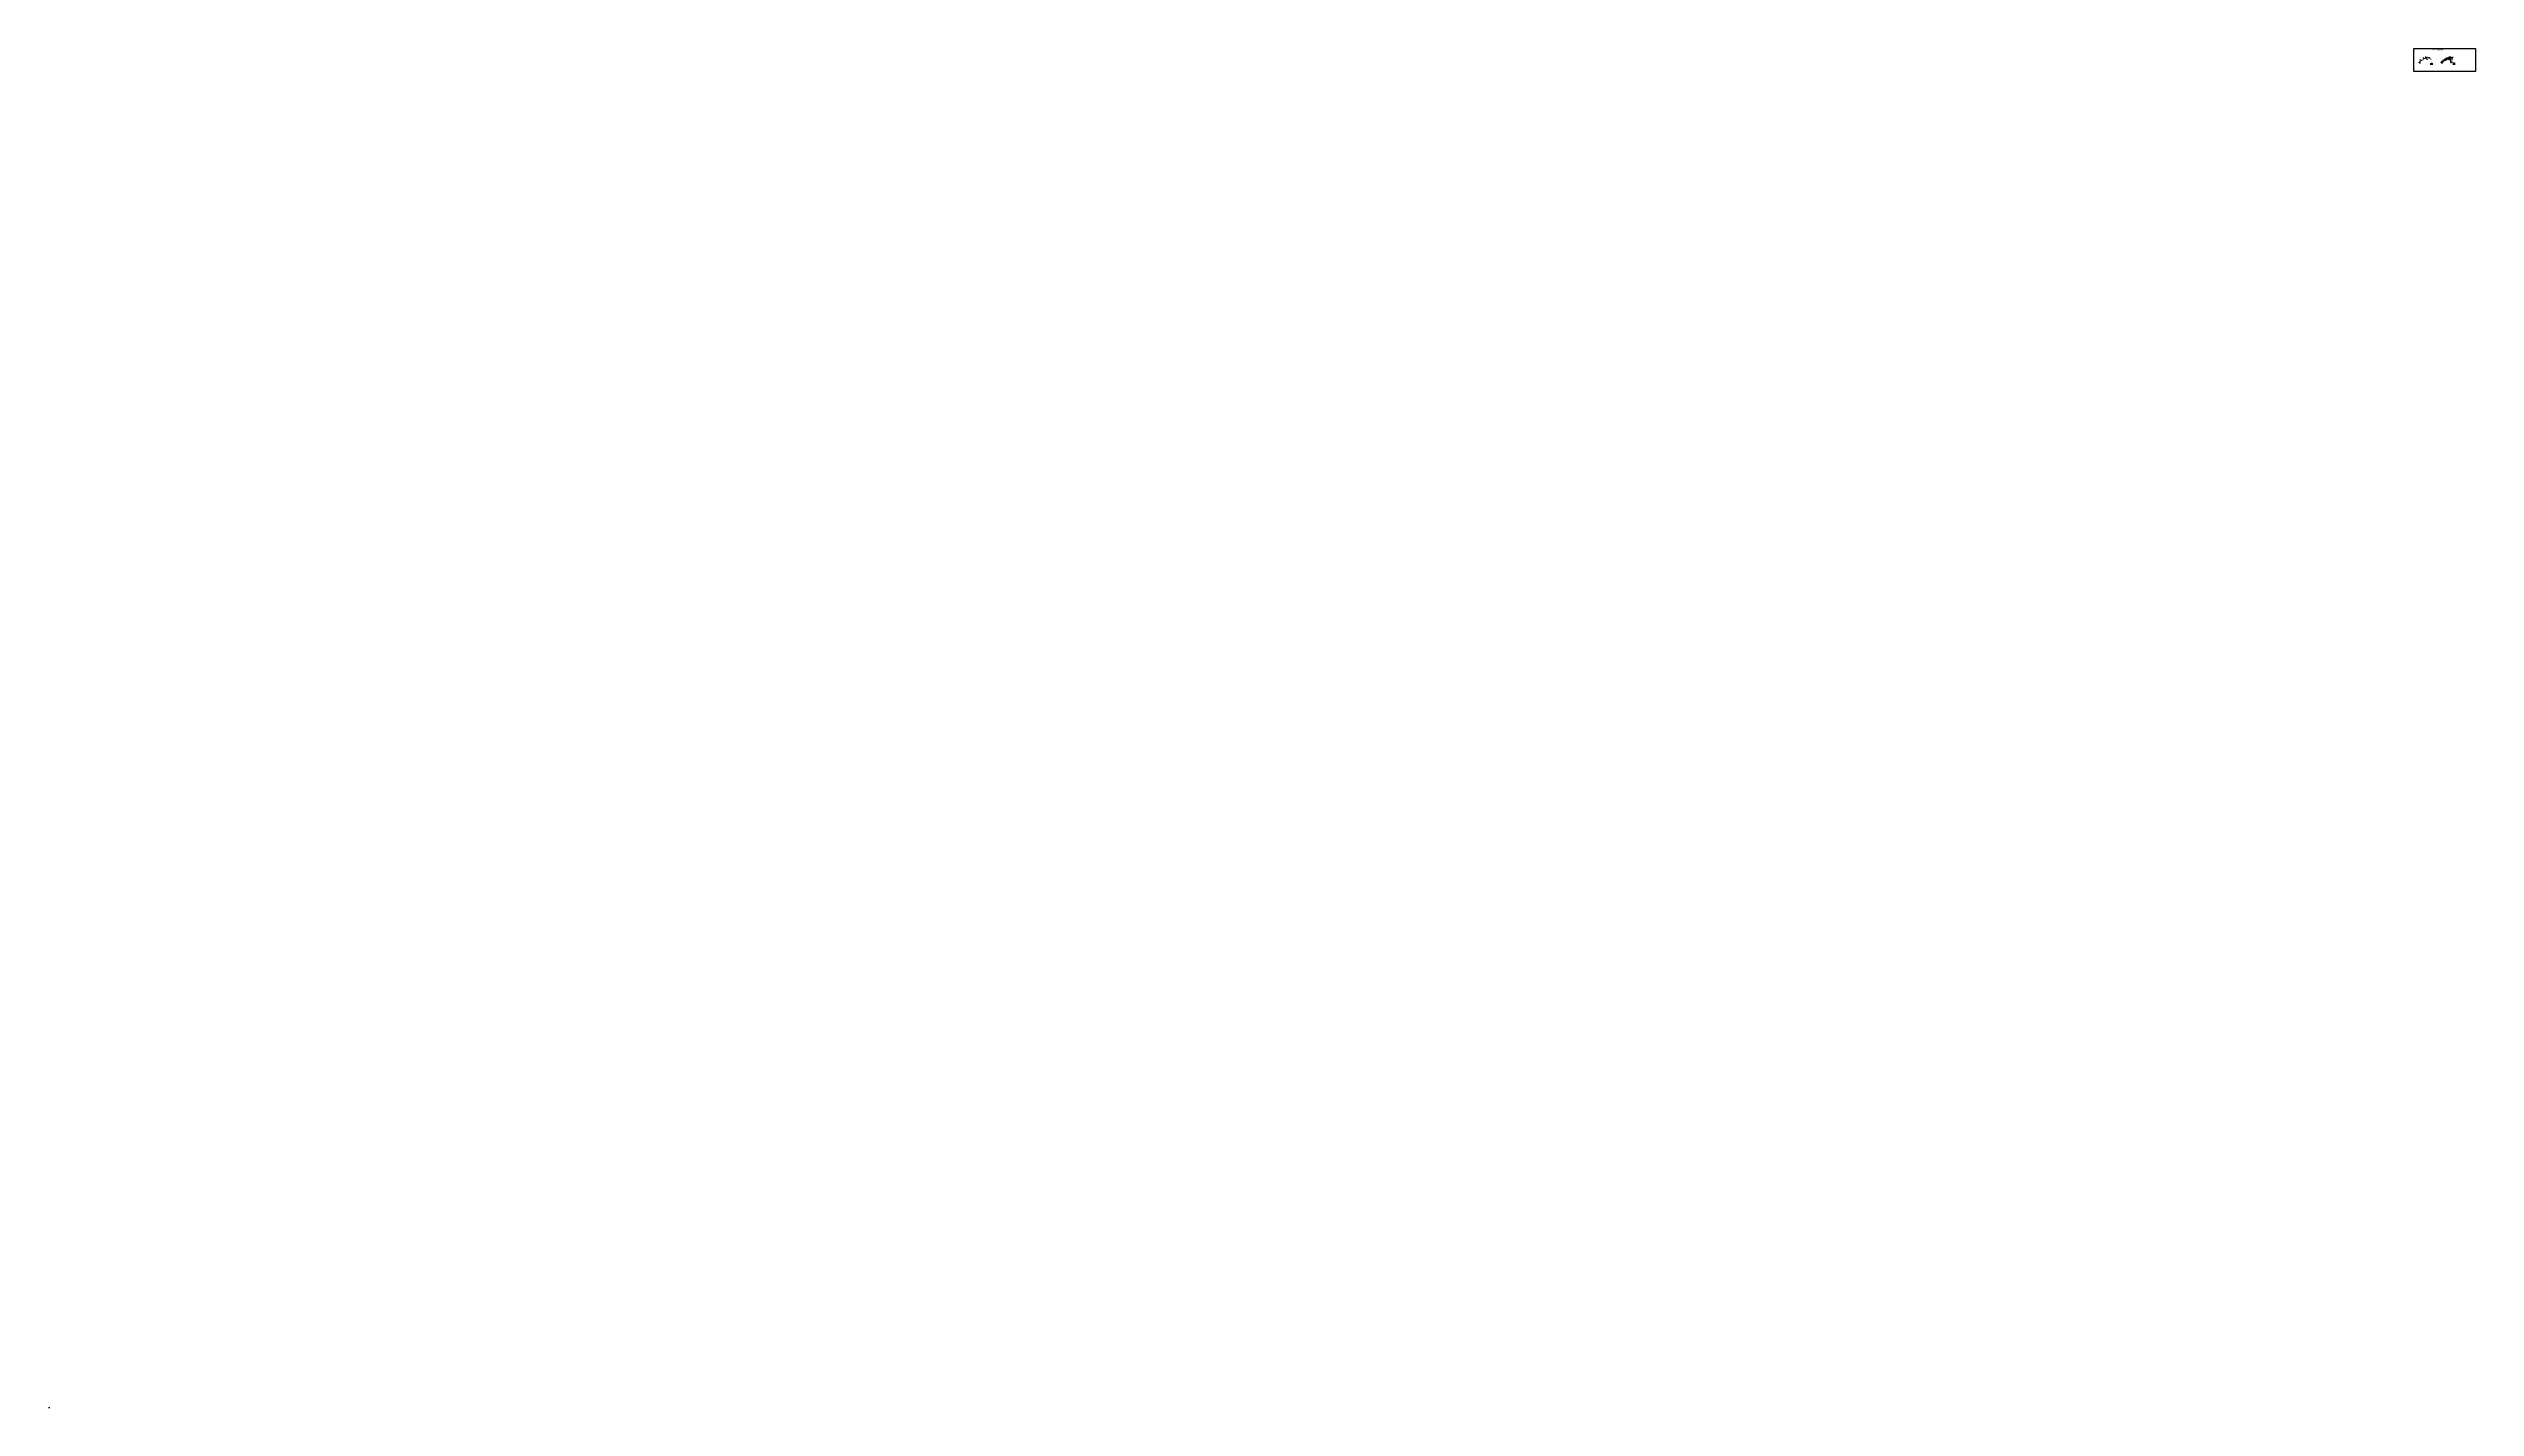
# Model space of a CAD drawing. Header units: millimetres. Extents: x 0 to 42436567, y 0 to 23754735.
import ezdxf
from ezdxf import colors
from ezdxf.entities.mleader import LeaderData, LeaderLine
from ezdxf.math import Vec2, Vec3

# ---------------------------------------------------------------- set-up
doc = ezdxf.new("R2010")
doc.units = ezdxf.units.MM
doc.set_wipeout_variables(frame=1)
doc.linetypes.add('Штриховая', pattern=[2822.222233, 1411.111116, -1411.111116])
for name, color, linetype, lineweight in [('Text blocks_Ном._пера__28', 7, 'Continuous', 13), ('В1', 140, 'Continuous', 40), ('ВК_Текст', 7, 'Continuous', 25), ('Колодца К2', 30, 'Continuous', 30), ('Лотки К2', 30, 'Continuous', 30), ('Труба К2', 7, 'Continuous', 60)]:
    doc.layers.add(name, color=color, linetype=linetype, lineweight=lineweight)
doc.layers.add('Выноски', color=7, linetype='Continuous')
doc.styles.add('GOST 2.304', font='GOST_type.ttf')
doc.styles.add('GOST_100', font='cs_gost2304.shx', dxfattribs={"width": 0.7, "height": 300})
doc.styles.get("Standard").update_dxf_attribs({"font": 'arial.ttf'})
doc.dimstyles.new('ISO-25', dxfattribs={"dimtxt": 2.5, "dimasz": 2.5, "dimexe": 1.25, "dimexo": 0.625, "dimtad": 1, "dimtxsty": 'Standard', "dimcen": 2.5, "dimadec": 0, "dimazin": 0, "dimtfac": 1, "dimtmove": 0, "dimatfit": 3, "dimfxl": 1, "dimarcsym": 0})
doc.dimstyles.new('STANDARD$0', dxfattribs={"dimscale": 100, "dimtxt": 2.5, "dimasz": 1, "dimexe": 0.5, "dimexo": 2, "dimgap": 1, "dimtad": 1, "dimdec": 0, "dimzin": 0, "dimdsep": 46, "dimtxsty": 'Standard', "dimblk1": 'OBLIQUE', "dimblk2": 'OBLIQUE', "dimsah": 1, "dimcen": 2, "dimadec": 0, "dimazin": 0, "dimtfac": 1, "dimtdec": 4, "dimtofl": 0, "dimtmove": 2, "dimatfit": 3, "dimldrblk": 'OBLIQUE', "dimfxl": 1, "dimtolj": 1, "dimtzin": 0, "dimarcsym": 0})

# ---------------------------------------------------------------- blocks, each defined once
blk = doc.blocks.new('*U6')
at = {"color": 255}
blk.add_wipeout([(-200, 125), (200, 125), (200, -125), (-200, -125)], dxfattribs=at)
at = {"layer": 'ВК_Текст', "insert": (0, 0), "char_height": 250, "attachment_point": 5, "style": 'GOST_100'}
blk.add_mtext('К2', dxfattribs=at)
blk = doc.blocks.new('_None')
blk = doc.blocks.new('_ArchTick')
at = {"color": 0, "linetype": 'ByBlock', "const_width": 0.15}
blk.add_lwpolyline([(-0.5, -0.5), (0.5, 0.5)], dxfattribs=at)
blk = doc.blocks.new('*D7')
at = {"color": 0, "lineweight": -2, "transparency": 16777216}
for p, q in [((41615318, 23595882), (41616408, 23592403)), ((41616333, 23592642), (41620548, 23593962)), ((41619534, 23597202), (41620623, 23593723))]:
    blk.add_line(p, q, dxfattribs=at)
at = {"color": 0, "lineweight": -2, "transparency": 16777216, "xscale": 750.0000000000001, "yscale": 750.0000000000001, "zscale": 750.0000000000001}
for p, rotation in [((41616333, 23592642), 197.3871649832867), ((41620548, 23593962), 17.38716498328669)]:
    blk.add_blockref('_ArchTick', p, dxfattribs=dict(at, rotation=rotation))
at = {"color": 0, "transparency": 16777216, "insert": (41618104, 23594376), "char_height": 1250, "attachment_point": 5, "rotation": 17.387165, "style": 'GOST 2.304'}
blk.add_mtext('\\A1;4417', dxfattribs=at)
blk = doc.blocks.new('_Oblique')
at = {"color": 0, "linetype": 'ByBlock', "lineweight": -2}
blk.add_line((-0.5, -0.5), (0.5, 0.5), dxfattribs=at)
blk = doc.blocks.new('*D9')
at = {"color": 0, "lineweight": -2, "transparency": 16777216}
for p, q in [((41576082, 23593232), (41572764, 23592177)), ((41573002, 23592252), (41577945, 23576710)), ((41581025, 23577690), (41577706, 23576635))]:
    blk.add_line(p, q, dxfattribs=at)
at = {"color": 0, "lineweight": -2, "transparency": 16777216, "xscale": 750.0000000000001, "yscale": 750.0000000000001, "zscale": 750.0000000000001}
for p, rotation in [((41573002, 23592252), 107.6423544866472), ((41577945, 23576710), 287.6423544866472)]:
    blk.add_blockref('_ArchTick', p, dxfattribs=dict(at, rotation=rotation))
at = {"color": 0, "transparency": 16777216, "insert": (41576547, 23584823), "char_height": 1250, "attachment_point": 5, "rotation": 287.6423545, "style": 'GOST 2.304'}
blk.add_mtext('\\A1;16309', dxfattribs=at)
blk = doc.blocks.new('*D10')
at = {"color": 0, "lineweight": -2, "transparency": 16777216}
for p, q in [((41955603, 23568267), (41954489, 23567667)), ((41954709, 23567785), (41955227, 23566824)), ((41956121, 23567306), (41955007, 23566706))]:
    blk.add_line(p, q, dxfattribs=at)
at = {"color": 0, "lineweight": -2, "transparency": 16777216, "xscale": 750.0000000000001, "yscale": 750.0000000000001, "zscale": 750.0000000000001}
for p, rotation in [((41954709, 23567785), 118.3189400912867), ((41955227, 23566824), 298.3189400912867)]:
    blk.add_blockref('_ArchTick', p, dxfattribs=dict(at, rotation=rotation))
at = {"color": 0, "transparency": 16777216, "insert": (41956450, 23565272), "char_height": 1250, "attachment_point": 5, "rotation": 298.3189401, "style": 'GOST 2.304'}
blk.add_mtext('\\A1;1091', dxfattribs=at)
blk = doc.blocks.new('*D12')
at = {"color": 0, "lineweight": -2, "transparency": 16777216}
for p, q in [((41955151, 23565193), (41957065, 23561639)), ((41956947, 23561859), (41959488, 23563229)), ((41957692, 23566562), (41959607, 23563009))]:
    blk.add_line(p, q, dxfattribs=at)
at = {"color": 0, "lineweight": -2, "transparency": 16777216, "xscale": 750.0000000000001, "yscale": 750.0000000000001, "zscale": 750.0000000000001}
for p, rotation in [((41956947, 23561859), 208.3189313236025), ((41959488, 23563229), 28.3189313236025)]:
    blk.add_blockref('_ArchTick', p, dxfattribs=dict(at, rotation=rotation))
at = {"color": 0, "transparency": 16777216, "insert": (41959583, 23560011), "char_height": 1250, "attachment_point": 5, "rotation": 28.3189313, "style": 'GOST 2.304'}
blk.add_mtext('\\A1;2887', dxfattribs=at)
blk = doc.blocks.new('*D13')
at = {"color": 0, "lineweight": -2, "transparency": 16777216}
for p, q in [((41993545, 23574294), (41993418, 23574580)), ((41995207, 23571109), (41995756, 23569049))]:
    blk.add_line(p, q, dxfattribs=at)
blk.add_arc((41994974, 23571981), 2410, 146.6886378, 260.9825926, dxfattribs=at)
at = {"color": 0, "transparency": 16777216}
for points in [[(41992843, 23573423), (41993077, 23573186), (41993671, 23574008)], [(41994588, 23569768), (41994605, 23569435), (41995595, 23569653)]]:
    blk.add_solid(points, dxfattribs=at)
at = {"color": 0, "transparency": 16777216, "insert": (41993514, 23571336), "char_height": 1000, "attachment_point": 5, "rotation": 293.8356152, "style": 'GOST 2.304'}
blk.add_mtext('162°', dxfattribs=at)
blk = doc.blocks.new('*D14')
at = {"color": 0, "lineweight": -2, "transparency": 16777216}
blk.add_arc((41989373, 23580694), 2593, 183.4004078, 280.5035213, dxfattribs=at)
at = {"color": 0, "transparency": 16777216}
for points in [[(41986619, 23580562), (41986949, 23580518), (41986918, 23581531)], [(41989784, 23578299), (41989907, 23577989), (41990775, 23578512)]]:
    blk.add_solid(points, dxfattribs=at)
at = {"color": 0, "transparency": 16777216, "insert": (41988276, 23579292), "char_height": 1000, "attachment_point": 5, "rotation": 321.9519645, "style": 'GOST 2.304'}
blk.add_mtext('142°', dxfattribs=at)
blk = doc.blocks.new('*D15')
at = {"color": 0, "lineweight": -2, "transparency": 16777216}
blk.add_line((41979422, 23581795), (41979132, 23581680), dxfattribs=at)
blk.add_arc((41982986, 23582872), 3412, 213.2297433, 324.3132996, dxfattribs=at)
at = {"color": 0, "transparency": 16777216}
for points in [[(41979981, 23580932), (41980284, 23581072), (41979713, 23581910)], [(41985609, 23580958), (41985906, 23580805), (41986216, 23581771)]]:
    blk.add_solid(points, dxfattribs=at)
at = {"color": 0, "transparency": 16777216, "insert": (41981253, 23580935), "char_height": 1000, "attachment_point": 5, "rotation": 318.1681337, "style": 'GOST 2.304'}
blk.add_mtext('145°', dxfattribs=at)
blk = doc.blocks.new('*D16')
at = {"color": 0, "lineweight": -2, "transparency": 16777216}
for start, end in [(133.6074278, 162.2804249), (14.7226125, 104.9344307), (317.3766183, 346.0496154)]:
    blk.add_arc((42010481, 23513843), 2019, start, end, dxfattribs=at)
at = {"color": 0, "transparency": 16777216}
for points in [[(42009007, 23515450), (42009169, 23515160), (42009960, 23515794)], [(42012274, 23513355), (42012607, 23513357), (42012434, 23514356)]]:
    blk.add_solid(points, dxfattribs=at)
at = {"color": 0, "transparency": 16777216, "insert": (42011904, 23516292), "char_height": 1000, "attachment_point": 5, "rotation": 329.8285216, "style": 'GOST 2.304'}
blk.add_mtext('90°', dxfattribs=at)
blk = doc.blocks.new('*D17')
at = {"color": 0, "lineweight": -2, "transparency": 16777216}
blk.add_arc((41996467, 23607173), 3146, 218.5858767, 281.1542859, dxfattribs=at)
at = {"color": 0, "transparency": 16777216}
for points in [[(41993863, 23605129), (41994153, 23605293), (41993517, 23606082)], [(41997018, 23604243), (41997134, 23603930), (41998014, 23604434)]]:
    blk.add_solid(points, dxfattribs=at)
at = {"color": 0, "transparency": 16777216, "insert": (41995665, 23604983), "char_height": 1000, "attachment_point": 5, "rotation": 339.8700813, "style": 'GOST 2.304'}
blk.add_mtext('99°', dxfattribs=at)
blk = doc.blocks.new('*D20')
at = {"color": 0, "lineweight": -2, "transparency": 16777216}
for p, q in [((41994698, 23571326), (41986606, 23568103)), ((41986777, 23567674), (41986699, 23567870)), ((41994869, 23570897), (41994790, 23571094))]:
    blk.add_line(p, q, dxfattribs=at)
at = {"color": 0, "lineweight": -2, "transparency": 16777216, "xscale": 750.0000000000001, "yscale": 750.0000000000001, "zscale": 750.0000000000001}
for p, rotation in [((41986606, 23568103), 201.7200985870768), ((41994698, 23571326), 21.72009858707675)]:
    blk.add_blockref('_ArchTick', p, dxfattribs=dict(at, rotation=rotation))
at = {"color": 0, "transparency": 16777216, "insert": (41990236, 23570760), "char_height": 1250, "attachment_point": 5, "rotation": 21.7200986, "style": 'GOST 2.304'}
blk.add_mtext('\\A1;8710', dxfattribs=at)
blk = doc.blocks.new('*D21')
at = {"color": 0, "lineweight": -2, "transparency": 16777216}
for p, q in [((41982862, 23580494), (41985433, 23579137)), ((41983521, 23581742), (41986092, 23580384)), ((41985212, 23579253), (41985871, 23580501))]:
    blk.add_line(p, q, dxfattribs=at)
at = {"color": 0, "lineweight": -2, "transparency": 16777216, "xscale": 750.0000000000001, "yscale": 750.0000000000001, "zscale": 750.0000000000001}
for p, rotation in [((41985212, 23579253), 242.1636806041373), ((41985871, 23580501), 62.16368060413736)]:
    blk.add_blockref('_ArchTick', p, dxfattribs=dict(at, rotation=rotation))
at = {"color": 0, "transparency": 16777216, "insert": (41984028, 23577923), "char_height": 1250, "attachment_point": 5, "rotation": 62.1636806, "style": 'GOST 2.304'}
blk.add_mtext('\\A1;1411', dxfattribs=at)
blk = doc.blocks.new('*D22')
at = {"color": 0, "lineweight": -2, "transparency": 16777216}
for p, q in [((41966384, 23577534), (41968232, 23573827)), ((41967148, 23577914), (41966608, 23577645)), ((41968995, 23574207), (41968455, 23573938))]:
    blk.add_line(p, q, dxfattribs=at)
at = {"color": 0, "lineweight": -2, "transparency": 16777216, "xscale": 750.0000000000001, "yscale": 750.0000000000001, "zscale": 750.0000000000001}
for p, rotation in [((41966384, 23577534), 116.4889300054848), ((41968232, 23573827), 296.4889300054849)]:
    blk.add_blockref('_ArchTick', p, dxfattribs=dict(at, rotation=rotation))
at = {"color": 0, "transparency": 16777216, "insert": (41968316, 23576182), "char_height": 1250, "attachment_point": 5, "rotation": 296.48893, "style": 'GOST 2.304'}
blk.add_mtext('\\A1;4142', dxfattribs=at)
blk = doc.blocks.new('*D23')
at = {"color": 0, "lineweight": -2, "transparency": 16777216}
for p, q in [((41980652, 23582072), (41978145, 23581026)), ((41978865, 23579951), (41978376, 23581122)), ((41981140, 23580901), (41978634, 23579855))]:
    blk.add_line(p, q, dxfattribs=at)
at = {"color": 0, "lineweight": -2, "transparency": 16777216, "xscale": 750.0000000000001, "yscale": 750.0000000000001, "zscale": 750.0000000000001}
for p, rotation in [((41978376, 23581122), 112.6541130572942), ((41978865, 23579951), 292.6541130572942)]:
    blk.add_blockref('_ArchTick', p, dxfattribs=dict(at, rotation=rotation))
at = {"color": 0, "transparency": 16777216, "insert": (41977922, 23578600), "char_height": 1250, "attachment_point": 5, "rotation": 292.6541131, "style": 'GOST 2.304'}
blk.add_mtext('\\A1;1269', dxfattribs=at)
blk = doc.blocks.new('*D24')
at = {"color": 0, "lineweight": -2, "transparency": 16777216}
for p, q in [((42002773, 23598111), (42004354, 23598780)), ((42003017, 23597536), (42004598, 23598204)), ((42004124, 23598683), (42003832, 23599373)), ((42004367, 23598107), (42004659, 23597416))]:
    blk.add_line(p, q, dxfattribs=at)
at = {"color": 0, "lineweight": -2, "transparency": 16777216, "xscale": 750.0000000000001, "yscale": 750.0000000000001, "zscale": 750.0000000000001}
for p, rotation in [((42004124, 23598683), 292.9216917289448), ((42004367, 23598107), 112.9216917289448)]:
    blk.add_blockref('_ArchTick', p, dxfattribs=dict(at, rotation=rotation))
at = {"color": 0, "transparency": 16777216, "insert": (42005743, 23599028), "char_height": 1250, "attachment_point": 5, "rotation": 292.9216917, "style": 'GOST 2.304'}
blk.add_mtext('\\A1;625', dxfattribs=at)
blk = doc.blocks.new('*D25')
at = {"color": 0, "lineweight": -2, "transparency": 16777216}
blk.add_line((42003466, 23598743), (42004769, 23599150), dxfattribs=at)
blk.add_arc((42001562, 23598148), 2735, 38.4206702, 98.380878, dxfattribs=at)
at = {"color": 0, "transparency": 16777216}
for points in [[(42001217, 23600697), (42001109, 23601012), (42000217, 23600530)], [(42003852, 23599926), (42003558, 23599770), (42004173, 23598964)]]:
    blk.add_solid(points, dxfattribs=at)
at = {"color": 0, "transparency": 16777216, "insert": (42003549, 23601088), "char_height": 1000, "attachment_point": 5, "rotation": 325.942988, "style": 'GOST 2.304'}
blk.add_mtext('102°', dxfattribs=at)
blk = doc.blocks.new('*D26')
at = {"color": 0, "lineweight": -2, "transparency": 16777216}
for p, q in [((41924128, 23577217), (41923378, 23577217)), ((41924128, 23576117), (41924128, 23577467)), ((41924915, 23576117), (41924915, 23577467)), ((41924915, 23577217), (41925665, 23577217))]:
    blk.add_line(p, q, dxfattribs=at)
at = {"color": 0, "lineweight": -2, "transparency": 16777216, "xscale": 750.0000000000001, "yscale": 750.0000000000001, "zscale": 750.0000000000001}
blk.add_blockref('_ArchTick', (41924128, 23577217), dxfattribs=at)
at = {"color": 0, "lineweight": -2, "transparency": 16777216, "xscale": 750.0000000000001, "yscale": 750.0000000000001, "zscale": 750.0000000000001, "rotation": 180}
blk.add_blockref('_ArchTick', (41924915, 23577217), dxfattribs=at)
at = {"color": 0, "transparency": 16777216, "insert": (41924521, 23578843), "char_height": 1250, "attachment_point": 5, "style": 'GOST 2.304'}
blk.add_mtext('\\A1;787', dxfattribs=at)
blk = doc.blocks.new('*D27')
at = {"color": 0, "lineweight": -2, "transparency": 16777216}
for p, q in [((41884165, 23547712), (41885584, 23548405)), ((41885332, 23545323), (41886751, 23546017)), ((41885360, 23548295), (41886527, 23545907))]:
    blk.add_line(p, q, dxfattribs=at)
at = {"color": 0, "lineweight": -2, "transparency": 16777216, "xscale": 750.0000000000001, "yscale": 750.0000000000001, "zscale": 750.0000000000001}
for p, rotation in [((41885360, 23548295), 116.0401737106404), ((41886527, 23545907), 296.0401737106404)]:
    blk.add_blockref('_ArchTick', p, dxfattribs=dict(at, rotation=rotation))
at = {"color": 0, "transparency": 16777216, "insert": (41887404, 23547815), "char_height": 1250, "attachment_point": 5, "rotation": 296.0401737, "style": 'GOST 2.304'}
blk.add_mtext('\\A1;2658', dxfattribs=at)
blk = doc.blocks.new('*D28')
at = {"color": 0, "lineweight": -2, "transparency": 16777216}
for p, q in [((41865845, 23541119), (41864713, 23541373)), ((41864957, 23541318), (41864793, 23540587)), ((41866025, 23541918), (41864893, 23542173)), ((41865137, 23542118), (41865302, 23542850))]:
    blk.add_line(p, q, dxfattribs=at)
at = {"color": 0, "lineweight": -2, "transparency": 16777216, "xscale": 750.0000000000001, "yscale": 750.0000000000001, "zscale": 750.0000000000001}
for p, rotation in [((41864957, 23541318), 77.31042047188828), ((41865137, 23542118), 257.3104204718883)]:
    blk.add_blockref('_ArchTick', p, dxfattribs=dict(at, rotation=rotation))
at = {"color": 0, "transparency": 16777216, "insert": (41863461, 23542075), "char_height": 1250, "attachment_point": 5, "rotation": 77.3104205, "style": 'GOST 2.304'}
blk.add_mtext('\\A1;819', dxfattribs=at)
blk = doc.blocks.new('*D29')
at = {"color": 0, "lineweight": -2, "transparency": 16777216}
for p, q in [((41909282, 23565458), (41912469, 23561016)), ((41909825, 23565847), (41909485, 23565603)), ((41913012, 23561405), (41912672, 23561161))]:
    blk.add_line(p, q, dxfattribs=at)
at = {"color": 0, "lineweight": -2, "transparency": 16777216, "xscale": 750.0000000000001, "yscale": 750.0000000000001, "zscale": 750.0000000000001}
for p, rotation in [((41909282, 23565458), 125.6546219141526), ((41912469, 23561016), 305.6546219141526)]:
    blk.add_blockref('_ArchTick', p, dxfattribs=dict(at, rotation=rotation))
at = {"color": 0, "transparency": 16777216, "insert": (41911790, 23563893), "char_height": 1250, "attachment_point": 5, "rotation": 305.6546219, "style": 'GOST 2.304'}
blk.add_mtext('\\A1;5467', dxfattribs=at)
blk = doc.blocks.new('*D30')
at = {"color": 0, "lineweight": -2, "transparency": 16777216}
for p, q in [((41941081, 23584214), (41941703, 23584529)), ((41941926, 23584642), (41943697, 23581145)), ((41942852, 23580717), (41943474, 23581032))]:
    blk.add_line(p, q, dxfattribs=at)
at = {"color": 0, "lineweight": -2, "transparency": 16777216, "xscale": 750.0000000000001, "yscale": 750.0000000000001, "zscale": 750.0000000000001}
for p, rotation in [((41941926, 23584642), 116.8650067818349), ((41943697, 23581145), 296.8650067818349)]:
    blk.add_blockref('_ArchTick', p, dxfattribs=dict(at, rotation=rotation))
at = {"color": 0, "transparency": 16777216, "insert": (41940243, 23581593), "char_height": 1250, "attachment_point": 5, "rotation": 296.8650068, "style": 'GOST 2.304'}
blk.add_mtext('\\A1;3920', dxfattribs=at)
blk = doc.blocks.new('*D31')
at = {"color": 0, "lineweight": -2, "transparency": 16777216}
for p, q in [((41957572, 23592255), (41956431, 23591691)), ((41956655, 23591802), (41958277, 23588516)), ((41959194, 23588969), (41958052, 23588405))]:
    blk.add_line(p, q, dxfattribs=at)
at = {"color": 0, "lineweight": -2, "transparency": 16777216, "xscale": 750.0000000000001, "yscale": 750.0000000000001, "zscale": 750.0000000000001}
for p, rotation in [((41956655, 23591802), 116.2711736630565), ((41958277, 23588516), 296.2711736630565)]:
    blk.add_blockref('_ArchTick', p, dxfattribs=dict(at, rotation=rotation))
at = {"color": 0, "transparency": 16777216, "insert": (41954885, 23588885), "char_height": 1250, "attachment_point": 5, "rotation": 296.2711737, "style": 'GOST 2.304'}
blk.add_mtext('\\A1;3664', dxfattribs=at)
blk = doc.blocks.new('*D32')
at = {"color": 0, "lineweight": -2, "transparency": 16777216}
for p, q in [((41997584, 23607229), (41999136, 23608105)), ((41998702, 23605249), (42000254, 23606125)), ((41998918, 23607982), (42000036, 23606002))]:
    blk.add_line(p, q, dxfattribs=at)
at = {"color": 0, "lineweight": -2, "transparency": 16777216, "xscale": 750.0000000000001, "yscale": 750.0000000000001, "zscale": 750.0000000000001}
for p, rotation in [((41998918, 23607982), 119.4454650582845), ((42000036, 23606002), 299.4454650582845)]:
    blk.add_blockref('_ArchTick', p, dxfattribs=dict(at, rotation=rotation))
at = {"color": 0, "transparency": 16777216, "insert": (42000893, 23607791), "char_height": 1250, "attachment_point": 5, "rotation": 299.4454651, "style": 'GOST 2.304'}
blk.add_mtext('\\A1;2274', dxfattribs=at)
blk = doc.blocks.new('hdsgth')
at = {"color": 255}
blk.add_wipeout([(-1038, 533), (1038, 533), (1038, -533), (-1038, -533)], dxfattribs=at)
at = {"layer": 'ВК_Текст', "insert": (51, 25), "char_height": 1066.7, "attachment_point": 5, "rotation": 359.9912566, "style": 'GOST_100'}
blk.add_mtext('К2c', dxfattribs=at)
blk = doc.blocks.new('*D61')
at = {"color": 0, "lineweight": -2, "transparency": 16777216}
for p, q in [((41849518, 23521293), (41851153, 23524846)), ((41850102, 23521024), (41849745, 23521188)), ((41851738, 23524577), (41851380, 23524741))]:
    blk.add_line(p, q, dxfattribs=at)
at = {"color": 0, "lineweight": -2, "transparency": 16777216, "xscale": 750.0000000000001, "yscale": 750.0000000000001, "zscale": 750.0000000000001}
for p, rotation in [((41849518, 23521293), 245.2867735304886), ((41851153, 23524846), 65.28677353048866)]:
    blk.add_blockref('_ArchTick', p, dxfattribs=dict(at, rotation=rotation))
at = {"color": 0, "transparency": 16777216, "insert": (41851401, 23522570), "char_height": 1250, "attachment_point": 5, "rotation": 65.2867735, "style": 'GOST 2.304'}
blk.add_mtext('\\A1;3911', dxfattribs=at)
blk = doc.blocks.new('*D62')
at = {"color": 0, "lineweight": -2, "transparency": 16777216}
for p, q in [((41850778, 23525491), (41851176, 23525316)), ((41850947, 23525417), (41852034, 23527882)), ((41851865, 23527957), (41852263, 23527781))]:
    blk.add_line(p, q, dxfattribs=at)
at = {"color": 0, "lineweight": -2, "transparency": 16777216, "xscale": 750.0000000000001, "yscale": 750.0000000000001, "zscale": 750.0000000000001}
for p, rotation in [((41850947, 23525417), 246.2015450045368), ((41852034, 23527882), 66.20154500453683)]:
    blk.add_blockref('_ArchTick', p, dxfattribs=dict(at, rotation=rotation))
at = {"color": 0, "transparency": 16777216, "insert": (41853745, 23527345), "char_height": 1250, "attachment_point": 5, "rotation": 66.201545, "style": 'GOST 2.304'}
blk.add_mtext('\\A1;2695', dxfattribs=at)

msp = doc.modelspace()

# ---------------------------------------------------------------- linework, layer by layer
for p, q in [((41959832.269, 23591570.53), (41960517.467, 23590885.332)), ((41959832.269, 23590885.332), (41960517.467, 23591570.53)), ((41960679.7, 23588810.196), (41961364.898, 23588124.998)), ((41960679.7, 23588124.998), (41961364.898, 23588810.196)), ((41962358.479, 23583444.046), (41963043.677, 23582758.848)), ((41962358.479, 23582758.848), (41963043.677, 23583444.046)), ((41996285.232, 23605691.919), (41996970.43, 23605006.721)), ((41996285.232, 23605006.721), (41996970.43, 23605691.919)), ((41996579.701, 23602347.201), (41997264.899, 23601662.003)), ((41996579.701, 23601662.003), (41997264.899, 23602347.201)), ((41996819.485, 23599623.613), (41997504.683, 23598938.415)), ((41996819.485, 23598938.415), (41997504.683, 23599623.613)), ((41998430.356, 23597615.87), (41999115.554, 23596930.672)), ((41998430.356, 23596930.672), (41999115.554, 23597615.87)), ((41999846.424, 23598063.256), (42000531.622, 23597378.058)), ((41999846.424, 23597378.058), (42000531.622, 23598063.256)), ((42024522.189, 23599133.405), (42025207.387, 23598448.207)), ((42024522.189, 23598448.207), (42025207.387, 23599133.405))]:
    msp.add_line(p, q)
at = {"layer": 'Колодца К2'}
for centre in [(41867154.5, 23542174.091), (41883027.321, 23547746.75), (41923627.797, 23575116.982), (41958160.302, 23593091.002), (41966114.116, 23577948.562), (41996467.279, 23607172.954), (42001563.584, 23598130.205), (42010480.714, 23513842.965, 237897.055)]:
    msp.add_circle(centre, 500, dxfattribs=at)
at = {"layer": 'Лотки К2', "lineweight": 50}
for p, q in [((42012931.76, 23514710.85, 221396.629), (42017046.952, 23515990.248, 10769.955)), ((42012931.76, 23514710.85, 221396.629), (42013060.426, 23514296.997, -147.102)), ((42013057.552, 23514296.103), (42017175.617, 23515576.395, -210773.776)), ((42013446.159, 23514870.774, 195068.294), (42013574.825, 23514456.921, -26475.436)), ((42013960.558, 23515030.699, 168739.96), (42014089.224, 23514616.846, -52803.77)), ((42014474.957, 23515190.624, 142411.626), (42014603.622, 23514776.771, -79132.105)), ((42014989.356, 23515350.549, 116083.292), (42015118.021, 23514936.696, -105460.439)), ((42015503.755, 23515510.473, 89754.958), (42015632.42, 23515096.62, -131788.773)), ((42016018.154, 23515670.398, 63426.623), (42016146.819, 23515256.545, -158117.107)), ((42016532.553, 23515830.323, 37098.289), (42016661.218, 23515416.47, -184445.441)), ((42017046.952, 23515990.248, 10769.955), (42017175.617, 23515576.395, -210773.776))]:
    msp.add_line(p, q, dxfattribs=at)
at = {"layer": 'Труба К2', "linetype": 'Штриховая'}
for p, q in [((41648179.215, 23570803.398), (41657940.73, 23570803.398)), ((41982986.442, 23582871.92), (41966552.014, 23578042.511)), ((41989372.686, 23580693.776), (41982986.442, 23582871.92)), ((41994973.87, 23571981.349), (41989372.686, 23580693.776))]:
    msp.add_line(p, q, dxfattribs=at)
at = {"layer": 'Труба К2', "linetype": 'Штриховая', "ltscale": 5}
msp.add_line((42010381.592, 23514214.595, 236376.379), (41994973.87, 23571981.349), dxfattribs=at)
at = {"layer": 'Труба К2', "color": 18, "linetype": 'Штриховая', "lineweight": 50, "true_color": 0x000000}
msp.add_line((42010964.298, 23513970.035, 237897.055), (42012996.093, 23514503.923, 110624.763), dxfattribs=at)
at = {"layer": 'Труба К2', "linetype": 'Штриховая'}
msp.add_lwpolyline([(42001561.653, 23598148.648), (41996467.279, 23607172.954), (41960954.847, 23594040.243), (41958160.302, 23593091.003), (41923627.797, 23575116.982), (41883027.322, 23547746.75), (41867154.5, 23542174.091)], dxfattribs=at)

# ---------------------------------------------------------------- texts
at = {"layer": 'Text blocks_Ном._пера__28', "style": 'GOST 2.304'}
msp.add_text('- существующая демонтируемая ливневая канализация;', height=1200, dxfattribs=at).set_placement((41660431.652, 23573280.735))

# ---------------------------------------------------------------- leaders
at = {"layer": 'Выноски', "color": 0, "lineweight": -2}
ml = msp.add_multileader_mtext('Standard', dxfattribs=at)
ml.set_content('{\\C0;Пр. КК-5\\P%%C1000}', color=5, style='GOST 2.304')
ml.set_leader_properties(lineweight=-3)
ml.build(insert=Vec2(0, 0))
ml.multileader.update_dxf_attribs({"text_left_attachment_type": 6, "text_right_attachment_type": 6, "dogleg_length": 1, "arrow_head_size": 1250, "scale": 500})
ctx = ml.context
ctx.base_point, ctx.scale, ctx.char_height, ctx.arrow_head_size, ctx.landing_gap_size, ctx.plane_origin = Vec3(41885572.142, 23543637.399), 500, 1250, 1250, 900, Vec3(41881897.67, 23532069.628)
ctx.left_attachment, ctx.right_attachment, ctx.text_align_type = 6, 6, 1
notes = []
notes.append((ctx, [(0, (1, 1, 0), (41885472.294, 23543637.399), (1, 0), 99.848, [(1, [(41883266.567, 23547272.792)], 0, [])])]))
ctx.mtext.insert, ctx.mtext.alignment, ctx.mtext.flow_direction = Vec3(41889049.429, 23545137.399), 2, 5
ml = msp.add_multileader_mtext('Standard', dxfattribs=at)
ml.set_content('{\\C0;Пр. КК-4\\P%%C1000}', color=5, style='GOST 2.304')
ml.set_leader_properties(lineweight=-3)
ml.build(insert=Vec2(0, 0))
ml.multileader.update_dxf_attribs({"text_left_attachment_type": 6, "text_right_attachment_type": 6, "dogleg_length": 1, "arrow_head_size": 1250, "scale": 500})
ctx = ml.context
ctx.base_point, ctx.scale, ctx.char_height, ctx.arrow_head_size, ctx.landing_gap_size, ctx.plane_origin = Vec3(41913738.242, 23579022.836), 500, 1250, 1250, 900, Vec3(41922448.537, 23559451.176)
ctx.left_attachment, ctx.right_attachment, ctx.text_align_type = 6, 6, 1
notes.append((ctx, [(1, (1, 1, 0), (41920882.908, 23579022.836), (-1, 0), 99.848, [(1, [(41923427, 23575574.891)], 0, [])])]))
ctx.mtext.insert, ctx.mtext.alignment, ctx.mtext.flow_direction = Vec3(41917260.651, 23580522.836), 2, 5
ml = msp.add_multileader_mtext('Standard', dxfattribs=at)
ml.set_content('{\\C0;Пр. КК-3\\P%%C1500}', color=5, style='GOST 2.304')
ml.set_leader_properties(lineweight=-3)
ml.build(insert=Vec2(0, 0))
ml.multileader.update_dxf_attribs({"text_left_attachment_type": 6, "text_right_attachment_type": 6, "dogleg_length": 1, "arrow_head_size": 1250, "scale": 500})
ctx = ml.context
ctx.base_point, ctx.scale, ctx.char_height, ctx.arrow_head_size, ctx.landing_gap_size, ctx.plane_origin = Vec3(41959644.282, 23600192.592), 500, 1250, 1250, 900, Vec3(41954735.441, 23590645.907)
ctx.left_attachment, ctx.right_attachment, ctx.text_align_type = 6, 6, 1
notes.append((ctx, [(0, (1, 1, 0), (41959544.434, 23600192.592), (1, 0), 99.848, [(1, [(41958153.302, 23593572.734)], 0, [])])]))
ctx.mtext.insert, ctx.mtext.alignment, ctx.mtext.flow_direction = Vec3(41963121.569, 23601692.592), 2, 5
ml = msp.add_multileader_mtext('Standard', dxfattribs=at)
ml.set_content('{\\C0;Пр. КК-2\\P%%C1500}', color=5, style='GOST 2.304')
ml.set_leader_properties(lineweight=-3)
ml.build(insert=Vec2(0, 0))
ml.multileader.update_dxf_attribs({"text_left_attachment_type": 6, "text_right_attachment_type": 6, "dogleg_length": 1, "arrow_head_size": 1250, "scale": 500})
ctx = ml.context
ctx.base_point, ctx.scale, ctx.char_height, ctx.arrow_head_size, ctx.landing_gap_size, ctx.plane_origin = Vec3(41997563.553, 23612615.593), 500, 1250, 1250, 900, Vec3(41993049.417, 23604746.127)
ctx.left_attachment, ctx.right_attachment, ctx.text_align_type = 6, 6, 1
notes.append((ctx, [(0, (1, 1, 0), (41997463.705, 23612615.593), (1, 0), 99.848, [(1, [(41996467.279, 23607672.954)], 0, [])])]))
ctx.mtext.insert, ctx.mtext.alignment, ctx.mtext.flow_direction = Vec3(42001089.089, 23614115.593), 2, 5
ml = msp.add_multileader_mtext('Standard', dxfattribs=at)
ml.set_content('{\\C0;Пр. КК-1\\P%%C1500}', color=5, style='GOST 2.304')
ml.set_leader_properties(lineweight=-3)
ml.build(insert=Vec2(0, 0))
ml.multileader.update_dxf_attribs({"text_left_attachment_type": 6, "text_right_attachment_type": 6, "dogleg_length": 1, "arrow_head_size": 1250, "scale": 500})
ctx = ml.context
ctx.base_point, ctx.scale, ctx.char_height, ctx.arrow_head_size, ctx.landing_gap_size, ctx.plane_origin = Vec3(42007341.802, 23595672.154), 500, 1250, 1250, 900, Vec3(42005530.325, 23588215.65)
ctx.left_attachment, ctx.right_attachment, ctx.text_align_type = 6, 6, 1
notes.append((ctx, [(0, (1, 1, 0), (42007241.954, 23595672.154), (1, 0), 99.848, [(1, [(42002031.135, 23597953.019)], 0, [])])]))
ctx.mtext.insert, ctx.mtext.alignment, ctx.mtext.flow_direction = Vec3(42010729.739, 23597172.154), 2, 5
for ctx, leaders in notes:
    for number, flags, end, landing, length, lines in leaders:
        leader = LeaderData()
        leader.index, (leader.has_last_leader_line, leader.has_dogleg_vector, leader.attachment_direction) = number, flags
        leader.last_leader_point, leader.dogleg_vector, leader.dogleg_length = Vec3(end), Vec3(landing), length
        for number, points, colour, breaks in lines:
            line = LeaderLine()
            line.index, line.vertices, line.color, line.breaks = number, Vec3.list(points), colors.encode_raw_color(colour), breaks
            leader.lines.append(line)
        ctx.leaders.append(leader)

# ---------------------------------------------------------------- next in the draw order: block references
at = {"layer": 'ВК_Текст', "xscale": 4.266666666666672, "yscale": 4.266666666666672, "zscale": 4.266666666666672}
msp.add_blockref('*U6', (41653059.972, 23570803.398), dxfattribs=at)

# ---------------------------------------------------------------- next in the draw order: texts
at = {"layer": 'Text blocks_Ном._пера__28', "style": 'GOST 2.304'}
for s, p in [('- существующая ливневая канализация', (41660431.652, 23570285.853)), ('- отметка земли  колодца', (41660546.491, 23567116.456)), ('- отметка лотка трубы в колодце', (41660546.491, 23565136.937))]:
    msp.add_text(s, height=1200, dxfattribs=at).set_placement(p)

# ---------------------------------------------------------------- next in the draw order: leaders
at = {"layer": 'В1', "color": 0, "linetype": 'ByBlock', "lineweight": -3}
ml = msp.add_multileader_mtext('Standard', dxfattribs=at)
ml.set_content('{\\C0;352.40\\P347.40}', color=5, style='GOST 2.304')
ml.set_leader_properties(lineweight=-3)
ml.set_arrow_properties(name='NONE')
ml.build(insert=Vec2(0, 0))
ml.multileader.update_dxf_attribs({"text_left_attachment_type": 6, "text_right_attachment_type": 6, "dogleg_length": 1, "arrow_head_size": 1000, "scale": 500})
ctx = ml.context
ctx.base_point, ctx.scale, ctx.char_height, ctx.arrow_head_size, ctx.landing_gap_size, ctx.plane_origin = Vec3(41653645.767, 23566871.74), 500, 1250, 1000, 900, Vec3(41660537.785, 23545083.073)
ctx.left_attachment, ctx.right_attachment, ctx.text_align_type = 6, 6, 1
notes = []
notes.append((ctx, [(0, (1, 1, 0), (41653625.678, 23566871.74), (1, 0), 20.089, [(0, [(41655025.678, 23566871.74)], 0, [])])]))
ctx.mtext.insert, ctx.mtext.alignment, ctx.mtext.flow_direction = Vec3(41656570.767, 23568371.74), 2, 5
ctx.mtext.has_bg_fill, ctx.mtext.bg_color, ctx.mtext.bg_scale_factor, ctx.mtext.bg_transparency, ctx.mtext.use_window_bg_color = 1, -1027028792, 1.5, 0, 1
for ctx, leaders in notes:
    for number, flags, end, landing, length, lines in leaders:
        leader = LeaderData()
        leader.index, (leader.has_last_leader_line, leader.has_dogleg_vector, leader.attachment_direction) = number, flags
        leader.last_leader_point, leader.dogleg_vector, leader.dogleg_length = Vec3(end), Vec3(landing), length
        for number, points, colour, breaks in lines:
            line = LeaderLine()
            line.index, line.vertices, line.color, line.breaks = number, Vec3.list(points), colors.encode_raw_color(colour), breaks
            leader.lines.append(line)
        ctx.leaders.append(leader)

# ---------------------------------------------------------------- next in the draw order: linework, layer by layer
for p, q in [((41482590.966, 23542176.848), (41483276.164, 23541491.65)), ((41482590.966, 23541491.65), (41483276.164, 23542176.848)), ((41483639.369, 23543642.42), (41484324.567, 23542957.222)), ((41483639.369, 23542957.222), (41484324.567, 23543642.42)), ((41485079.144, 23541508.367, 193500), (41485764.342, 23540823.169, 193500)), ((41485079.144, 23540823.169, 193500), (41485764.342, 23541508.367, 193500)), ((41485426.852, 23543704.483, 193000), (41486112.05, 23543019.285, 193000)), ((41485426.852, 23543019.285, 193000), (41486112.05, 23543704.483, 193000)), ((41486682.065, 23542975.485), (41487367.263, 23542290.287)), ((41486682.065, 23542290.287), (41487367.263, 23542975.485)), ((41490373.912, 23544350.533), (41491059.11, 23543665.335)), ((41490373.912, 23543665.335), (41491059.11, 23544350.533)), ((41494644.801, 23545941.248), (41495329.999, 23545256.05)), ((41494644.801, 23545256.05), (41495329.999, 23545941.248)), ((41498541.914, 23547392.748), (41499227.112, 23546707.55)), ((41498541.914, 23546707.55), (41499227.112, 23547392.748)), ((41502697.679, 23549653.424), (41503382.877, 23548968.226)), ((41502697.679, 23548968.226), (41503382.877, 23549653.424)), ((41506278.773, 23552032.93), (41506963.971, 23551347.732)), ((41506278.773, 23551347.732), (41506963.971, 23552032.93)), ((41510243.789, 23554667.539), (41510928.987, 23553982.341)), ((41510243.789, 23553982.341), (41510928.987, 23554667.539)), ((41514034.039, 23557276.281), (41514719.237, 23556591.083)), ((41514034.039, 23556591.083), (41514719.237, 23557276.281)), ((41517730.056, 23559834.103), (41518415.255, 23559148.905)), ((41517730.056, 23559148.905), (41518415.255, 23559834.103)), ((41520946.806, 23562060.249, 194500), (41521632.004, 23561375.051, 194500)), ((41520946.806, 23561375.051, 194500), (41521632.004, 23562060.249, 194500)), ((41525283.696, 23565061.586), (41525968.894, 23564376.388)), ((41525283.696, 23564376.388), (41525968.894, 23565061.586)), ((41528956.313, 23567603.215), (41529641.511, 23566918.017)), ((41528956.313, 23566918.017), (41529641.511, 23567603.215)), ((41532104.03, 23569781.588), (41532789.228, 23569096.389)), ((41532104.03, 23569096.389), (41532789.228, 23569781.588)), ((41534945.135, 23571747.769), (41535630.333, 23571062.571)), ((41534945.135, 23571062.571), (41535630.333, 23571747.769)), ((41537521.728, 23574166.384, 194500), (41538206.926, 23573481.186, 194500)), ((41537521.728, 23573481.186, 194500), (41538206.926, 23574166.384, 194500)), ((41538965.787, 23573730.332, 194500), (41539650.985, 23573045.134, 194500)), ((41538965.787, 23573045.134, 194500), (41539650.985, 23573730.332, 194500)), ((41539183.928, 23575065.614), (41539869.126, 23574380.416)), ((41539183.928, 23574380.416), (41539869.126, 23575065.614)), ((41541029.99, 23574300.138), (41541715.188, 23573614.94)), ((41541029.99, 23573614.94), (41541715.188, 23574300.138)), ((41541838.2, 23575966.117), (41542523.398, 23575280.919)), ((41541838.2, 23575280.919), (41542523.398, 23575966.117)), ((41545141.73, 23577803.442), (41545826.928, 23577118.244)), ((41545141.73, 23577118.244), (41545826.928, 23577803.442)), ((41549388.372, 23580131.948), (41550073.57, 23579446.75)), ((41549388.372, 23579446.75), (41550073.57, 23580131.948)), ((41553273.542, 23582114.153), (41553958.74, 23581428.955)), ((41553273.542, 23581428.955), (41553958.74, 23582114.153)), ((41556962.008, 23583995.999), (41557647.206, 23583310.801)), ((41556962.008, 23583310.801), (41557647.206, 23583995.999)), ((41560281.79, 23585689.744), (41560966.988, 23585004.546)), ((41560281.79, 23585004.546), (41560966.988, 23585689.744)), ((41563965.805, 23587569.319), (41564651.003, 23586884.121)), ((41563965.805, 23586884.121), (41564651.003, 23587569.319)), ((41568012.897, 23589634.135), (41568698.095, 23588948.937)), ((41568012.897, 23588948.937), (41568698.095, 23589634.135)), ((41572032.893, 23591685.127), (41572718.091, 23590999.929)), ((41572032.893, 23590999.929), (41572718.091, 23591685.127)), ((41576102.561, 23592490.837), (41576787.759, 23591805.639)), ((41576102.561, 23591805.639), (41576787.759, 23592490.837)), ((41576866.021, 23594530.035), (41577551.219, 23593844.837)), ((41576866.021, 23593844.837), (41577551.219, 23594530.035)), ((41578225.962, 23593274.206), (41578911.16, 23592589.008)), ((41578225.962, 23592589.008), (41578911.16, 23593274.206)), ((41579696.753, 23594916.199), (41580381.951, 23594231.001)), ((41579696.753, 23594231.001), (41580381.951, 23594916.199)), ((41584419.698, 23596662.773), (41585104.896, 23595977.575)), ((41584419.698, 23595977.575), (41585104.896, 23596662.773)), ((41588842.633, 23598298.401), (41589527.831, 23597613.202)), ((41588842.633, 23597613.202), (41589527.831, 23598298.401)), ((41593661.355, 23600080.393), (41594346.553, 23599395.195)), ((41593661.355, 23599395.195), (41594346.553, 23600080.393)), ((41597908.498, 23601651.012), (41598593.696, 23600965.814)), ((41597908.498, 23600965.814), (41598593.696, 23601651.012)), ((41602155.642, 23603221.631), (41602840.84, 23602536.433)), ((41602155.642, 23602536.433), (41602840.84, 23603221.631)), ((41606402.785, 23604792.25), (41607087.983, 23604107.052)), ((41606402.785, 23604107.052), (41607087.983, 23604792.25)), ((41610938.695, 23606536.696, 197000), (41611623.893, 23605851.498, 197000)), ((41610938.695, 23605851.498, 197000), (41611623.893, 23606536.696, 197000)), ((41613816.96, 23606947.211), (41614502.158, 23606262.013)), ((41613816.96, 23606262.013), (41614502.158, 23606947.211)), ((41614134.526, 23603340.144), (41614819.724, 23602654.946)), ((41614134.526, 23602654.946), (41614819.724, 23603340.144)), ((41614401.28, 23600310.221), (41615086.478, 23599625.023)), ((41614401.28, 23599625.023), (41615086.478, 23600310.221)), ((41617097.466, 23597936.792), (41617782.664, 23597251.594)), ((41617097.466, 23597251.594), (41617782.664, 23597936.792))]:
    msp.add_line(p, q)
at = {"layer": 'Труба К2', "linetype": 'Штриховая'}
msp.add_line((41648179.215, 23573798.279), (41657940.73, 23573798.279), dxfattribs=at)

# ---------------------------------------------------------------- next in the draw order: block references
at = {"layer": 'ВК_Текст', "xscale": 4.266666666666672, "yscale": 4.266666666666672, "zscale": 4.266666666666672}
msp.add_blockref('*U6', (41653059.972, 23573798.279), dxfattribs=at)

# ---------------------------------------------------------------- next in the draw order: linework, layer by layer
for p, q in [((41656921.202, 23574065.254, 72631.988), (41657536.572, 23573531.235, -72639.161)), ((41656961.877, 23573490.559, 72631.988), (41657495.896, 23574105.929, -72639.161))]:
    msp.add_line(p, q)

# ---------------------------------------------------------------- next in the draw order: block references
at = {"layer": 'ВК_Текст', "xscale": 4.266666666666672, "yscale": 4.266666666666672, "zscale": 4.266666666666672, "rotation": 40.73594167042213}
msp.add_blockref('*U6', (41458873.013, 23519726.15), dxfattribs=at)

# ---------------------------------------------------------------- next in the draw order: block references
at = {"layer": 'ВК_Текст', "xscale": 4.266666666666672, "yscale": 4.266666666666672, "zscale": 4.266666666666672, "rotation": 40.73594167021012}
msp.add_blockref('*U6', (41478445.325, 23536582.367), dxfattribs=at)

# ---------------------------------------------------------------- next in the draw order: block references
at = {"layer": 'ВК_Текст', "xscale": 4.266666666666672, "yscale": 4.266666666666672, "zscale": 4.266666666666672, "rotation": 20.42810832445917}
msp.add_blockref('*U6', (41492960.686, 23544843.789), dxfattribs=at)

# ---------------------------------------------------------------- next in the draw order: block references
at = {"layer": 'ВК_Текст', "xscale": 4.266666666666672, "yscale": 4.266666666666672, "zscale": 4.266666666666672, "rotation": 34.68510543265163}
msp.add_blockref('*U6', (41512607.981, 23555709.685), dxfattribs=at)

# ---------------------------------------------------------------- next in the draw order: block references
at = {"layer": 'ВК_Текст', "xscale": 4.266666666666672, "yscale": 4.266666666666672, "zscale": 4.266666666666672, "rotation": 34.68510543262797}
msp.add_blockref('*U6', (41530952.201, 23568404.772), dxfattribs=at)

# ---------------------------------------------------------------- next in the draw order: block references
at = {"layer": 'ВК_Текст', "xscale": 4.266666666666672, "yscale": 4.266666666666672, "zscale": 4.266666666666672, "rotation": 27.03056236154919}
msp.add_blockref('*U6', (41555634.898, 23582801.519), dxfattribs=at)

# ---------------------------------------------------------------- next in the draw order: block references
at = {"layer": 'ВК_Текст', "xscale": 4.266666666666671, "yscale": 4.266666666666671, "zscale": 4.266666666666671, "rotation": 20.2946975145626}
msp.add_blockref('*U6', (41591505.225, 23598813.749), dxfattribs=at)

# ---------------------------------------------------------------- next in the draw order: block references
at = {"layer": 'ВК_Текст', "xscale": 4.266666666666673, "yscale": 4.266666666666673, "zscale": 4.266666666666673, "rotation": 275.0313384626109}
msp.add_blockref('*U6', (41614612.849, 23601455.916), dxfattribs=at)

# ---------------------------------------------------------------- next in the draw order: block references
at = {"layer": 'ВК_Текст', "xscale": 4.266666666666672, "yscale": 4.266666666666672, "zscale": 4.266666666666672, "rotation": 19.63735174488146}
msp.add_blockref('*U6', (41622916.605, 23599309.089), dxfattribs=at)

# ---------------------------------------------------------------- next in the draw order: block references
at = {"layer": 'ВК_Текст', "xscale": 4.266666666666672, "yscale": 4.266666666666672, "zscale": 4.266666666666672, "rotation": 17.38716660129347}
msp.add_blockref('*U6', (41656474.194, 23609817.146), dxfattribs=at)

# ---------------------------------------------------------------- next in the draw order: linework, layer by layer
at = {"color": 240, "lineweight": 40, "true_color": 0xed1f24}
for p, q in [((41453048.65, 23517229.296), (41453952.48, 23512969.202)), ((41536092.126, 23572841.462), (41536815.953, 23571583.157)), ((41618782.791, 23600286.205), (41619686.621, 23596026.111))]:
    msp.add_line(p, q, dxfattribs=at)
for p, q in [((41577220.244, 23591461.048), (41577905.443, 23590775.85)), ((41577220.244, 23590775.85), (41577905.443, 23591461.048)), ((41577987.792, 23588964.944), (41578672.99, 23588279.746)), ((41577987.792, 23588279.746), (41578672.99, 23588964.944)), ((41578096.278, 23590359.12), (41578781.476, 23589673.922)), ((41578096.278, 23589673.922), (41578781.476, 23590359.12)), ((41578863.825, 23587863.015), (41579549.023, 23587177.817)), ((41578863.825, 23587177.817), (41579549.023, 23587863.015)), ((41579522.886, 23583972.734), (41580208.084, 23583287.536)), ((41579522.886, 23583287.536), (41580208.084, 23583972.734)), ((41580290.433, 23581476.63), (41580975.631, 23580791.432)), ((41580290.433, 23580791.432), (41580975.631, 23581476.63)), ((41580398.919, 23582870.806), (41581084.117, 23582185.608)), ((41580398.919, 23582185.608), (41581084.117, 23582870.806)), ((41581057.98, 23578980.525), (41581743.178, 23578295.327)), ((41581057.98, 23578295.327), (41581743.178, 23578980.525)), ((41581166.466, 23580374.701), (41581851.664, 23579689.503)), ((41581166.466, 23579689.503), (41581851.664, 23580374.701))]:
    msp.add_line(p, q)

# ---------------------------------------------------------------- next in the draw order: texts
at = {"layer": 'Text blocks_Ном._пера__28', "style": 'GOST 2.304'}
for s, p in [('ПК1+60,5', (41486008.246, 23540342.298)), ('ПК1', (41537261.917, 23570377.526)), ('ПК0', (41619836.446, 23597235.671))]:
    msp.add_text(s, height=1200, dxfattribs=at).set_placement(p)

# ---------------------------------------------------------------- next in the draw order: dimensions: what is measured, and where the dimension line sits
dim = msp.add_aligned_dim(p1=(41615019.566, 23596836.25), p2=(41619234.706, 23598156.158), distance=-4395.373, dimstyle='STANDARD$0', override={"dimscale": 500, "dimasz": 1.5, "dimtxsty": 'GOST 2.304', "dimblk1": 'ArchTick', "dimblk2": 'ArchTick'})
dim.commit()
dim.dimension.update_dxf_attribs({"geometry": '*D7', "text_midpoint": (41618104.278, 23594375.689)})

# ---------------------------------------------------------------- next in the draw order: leaders
at = {"layer": 'Выноски', "color": 0, "lineweight": -2}
ml = msp.add_multileader_mtext('Standard', dxfattribs=at)
ml.set_content('{\\C0;Граница демонтажа\\Pливневой\\Pканализации К2}', color=5, style='GOST 2.304')
ml.set_leader_properties(lineweight=-3)
ml.build(insert=Vec2(0, 0))
ml.multileader.update_dxf_attribs({"text_left_attachment_type": 6, "text_right_attachment_type": 6, "dogleg_length": 1, "arrow_head_size": 1250, "scale": 500})
ctx = ml.context
ctx.base_point, ctx.scale, ctx.char_height, ctx.arrow_head_size, ctx.landing_gap_size, ctx.plane_origin = Vec3(41456935.145, 23505046.694, -193576), 500, 1250, 1250, 900, Vec3(41458012.315, 23501554.024, -193576)
ctx.left_attachment, ctx.right_attachment, ctx.text_align_type = 6, 6, 1
notes = []
notes.append((ctx, [(0, (1, 1, 0), (41456835.298, 23505046.694, -193576), (1, 0), 99.848, [(1, [(41453952.48, 23512969.202, -193576)], 0, [])])]))
ctx.mtext.insert, ctx.mtext.alignment, ctx.mtext.flow_direction = Vec3(41464077.551, 23506546.694, -193576), 2, 5
ml = msp.add_multileader_mtext('Standard', dxfattribs=at)
ml.set_content('{\\C0;Граница демонтажа\\Pливневой\\Pканализации К2}', color=5, style='GOST 2.304')
ml.set_leader_properties(lineweight=-3)
ml.build(insert=Vec2(0, 0))
ml.multileader.update_dxf_attribs({"text_left_attachment_type": 6, "text_right_attachment_type": 6, "dogleg_length": 1, "arrow_head_size": 1250, "scale": 500})
ctx = ml.context
ctx.base_point, ctx.scale, ctx.char_height, ctx.arrow_head_size, ctx.landing_gap_size, ctx.plane_origin = Vec3(41628260.591, 23592480.398), 500, 1250, 1250, 900, Vec3(41623746.456, 23584610.932)
ctx.left_attachment, ctx.right_attachment, ctx.text_align_type = 6, 6, 1
notes.append((ctx, [(0, (1, 1, 0), (41628160.743, 23592480.398), (1, 0), 99.848, [(1, [(41619686.621, 23596026.111)], 0, [])])]))
ctx.mtext.insert, ctx.mtext.alignment, ctx.mtext.flow_direction = Vec3(41635402.996, 23593980.398), 2, 5
ml = msp.add_multileader_mtext('Standard', dxfattribs=at)
ml.set_content('{\\C0;Пр. КК-6\\P%%C1000}', color=5, style='GOST 2.304')
ml.set_leader_properties(lineweight=-3)
ml.build(insert=Vec2(0, 0))
ml.multileader.update_dxf_attribs({"text_left_attachment_type": 6, "text_right_attachment_type": 6, "dogleg_length": 1, "arrow_head_size": 1250, "scale": 500})
ctx = ml.context
ctx.base_point, ctx.scale, ctx.char_height, ctx.arrow_head_size, ctx.landing_gap_size, ctx.plane_origin = Vec3(41870021.195, 23538299.909), 500, 1250, 1250, 900, Vec3(41866346.723, 23526732.138)
ctx.left_attachment, ctx.right_attachment, ctx.text_align_type = 6, 6, 1
notes.append((ctx, [(0, (1, 1, 0), (41869921.347, 23538299.909), (1, 0), 99.848, [(1, [(41867715.62, 23541935.302)], 0, [])])]))
ctx.mtext.insert, ctx.mtext.alignment, ctx.mtext.flow_direction = Vec3(41873543.157, 23539799.909), 2, 5
for ctx, leaders in notes:
    for number, flags, end, landing, length, lines in leaders:
        leader = LeaderData()
        leader.index, (leader.has_last_leader_line, leader.has_dogleg_vector, leader.attachment_direction) = number, flags
        leader.last_leader_point, leader.dogleg_vector, leader.dogleg_length = Vec3(end), Vec3(landing), length
        for number, points, colour, breaks in lines:
            line = LeaderLine()
            line.index, line.vertices, line.color, line.breaks = number, Vec3.list(points), colors.encode_raw_color(colour), breaks
            leader.lines.append(line)
        ctx.leaders.append(leader)

# ---------------------------------------------------------------- next in the draw order: block references
at = {"layer": 'ВК_Текст', "xscale": 4.266666666666673, "yscale": 4.266666666666673, "zscale": 4.266666666666673, "rotation": 285.8813260572669}
msp.add_blockref('*U6', (41579530.209, 23585543.021), dxfattribs=at)

# ---------------------------------------------------------------- next in the draw order: leaders
at = {"layer": 'В1', "color": 0, "linetype": 'ByBlock', "lineweight": -3}
ml = msp.add_multileader_mtext('Standard', dxfattribs=at)
ml.set_content('{\\C0;196.660\\P195.060}', color=5, style='GOST 2.304')
ml.set_leader_properties(lineweight=-3)
ml.set_arrow_properties(name='NONE')
ml.build(insert=Vec2(0, 0))
ml.multileader.update_dxf_attribs({"text_left_attachment_type": 6, "text_right_attachment_type": 6, "dogleg_length": 1, "arrow_head_size": 1000, "scale": 500})
ctx = ml.context
ctx.base_point, ctx.scale, ctx.char_height, ctx.arrow_head_size, ctx.landing_gap_size, ctx.plane_origin = Vec3(42003901.071, 23590392.606), 500, 1000, 1000, 900, Vec3(42010793.089, 23568603.938)
ctx.left_attachment, ctx.right_attachment, ctx.text_align_type = 6, 6, 1
notes = []
notes.append((ctx, [(0, (1, 1, 0), (42003880.982, 23590392.606), (1, 0), 20.089, [(0, [(42001640.167, 23597636.105)], 0, [])])]))
ctx.mtext.insert, ctx.mtext.alignment, ctx.mtext.flow_direction = Vec3(42006659.541, 23591592.606), 2, 5
ctx.mtext.has_bg_fill, ctx.mtext.bg_color, ctx.mtext.bg_scale_factor, ctx.mtext.bg_transparency, ctx.mtext.use_window_bg_color = 1, -1027028792, 1.5, 0, 1
for ctx, leaders in notes:
    for number, flags, end, landing, length, lines in leaders:
        leader = LeaderData()
        leader.index, (leader.has_last_leader_line, leader.has_dogleg_vector, leader.attachment_direction) = number, flags
        leader.last_leader_point, leader.dogleg_vector, leader.dogleg_length = Vec3(end), Vec3(landing), length
        for number, points, colour, breaks in lines:
            line = LeaderLine()
            line.index, line.vertices, line.color, line.breaks = number, Vec3.list(points), colors.encode_raw_color(colour), breaks
            leader.lines.append(line)
        ctx.leaders.append(leader)

# ---------------------------------------------------------------- next in the draw order: linework, layer by layer
for p, q in [((41453803.238, 23515997.575), (41454488.436, 23515312.377)), ((41453803.238, 23515312.377), (41454488.436, 23515997.575)), ((41456530.085, 23518346.01), (41457215.283, 23517660.812)), ((41456530.085, 23517660.812), (41457215.283, 23518346.01)), ((41460178.904, 23521488.475), (41460864.102, 23520803.277)), ((41460178.904, 23520803.277), (41460864.102, 23521488.475)), ((41463252.999, 23524135.97), (41463938.197, 23523450.772)), ((41463252.999, 23523450.772), (41463938.197, 23524135.97)), ((41466535.514, 23526962.963), (41467220.712, 23526277.765)), ((41466535.514, 23526277.765), (41467220.712, 23526962.963)), ((41469544.225, 23529554.148), (41470229.423, 23528868.95)), ((41469544.225, 23528868.95), (41470229.423, 23529554.148)), ((41472812.353, 23532368.75), (41473497.551, 23531683.552)), ((41472812.353, 23531683.552), (41473497.551, 23532368.75)), ((41476265.267, 23535342.496), (41476950.465, 23534657.298)), ((41476265.267, 23534657.298), (41476950.465, 23535342.496)), ((41479814.693, 23538399.359), (41480499.891, 23537714.161)), ((41479814.693, 23537714.161), (41480499.891, 23538399.359)), ((41482324.284, 23540560.688), (41483009.482, 23539875.49)), ((41482324.284, 23539875.49), (41483009.482, 23540560.688)), ((41649198.743, 23574065.254, 72631.988), (41648583.373, 23573531.235, -72639.161)), ((41649158.067, 23573490.559, 72631.988), (41648624.048, 23574105.929, -72639.161)), ((41651307.866, 23574065.254, 72643.822), (41650692.496, 23573531.235, -72627.327)), ((41651267.191, 23573490.559, 72643.822), (41650733.171, 23574105.929, -72627.327)), ((41654812.078, 23574065.254, 72643.822), (41655427.449, 23573531.235, -72627.327)), ((41654852.754, 23573490.559, 72643.822), (41655386.773, 23574105.929, -72627.327))]:
    msp.add_line(p, q)
at = {"color": 240, "lineweight": 40, "true_color": 0xed1f24}
msp.add_line((41454655.999, 23517052.096), (41455584.53, 23515936.262), dxfattribs=at)
at = {"color": 6, "lineweight": 20}
for p, q in [((41958061.929, 23592641.901), (41958585.708, 23592916.656)), ((41965678.482, 23578122.071), (41958061.929, 23592641.901)), ((41966202.261, 23578396.826), (41958585.708, 23592916.656)), ((41965678.482, 23578122.071), (41966202.261, 23578396.826))]:
    msp.add_line(p, q, dxfattribs=at)
at = {"layer": 'Колодца К2'}
for centre, radius in [((41982986.442, 23582871.92), 750), ((41989372.686, 23580693.776), 500), ((41994973.87, 23571981.349), 500), ((42002677.731, 23543097.972, 118188.19), 500)]:
    msp.add_circle(centre, radius, dxfattribs=at)
at = {"layer": 'Лотки К2', "lineweight": 50}
for p, q in [((41952114.252, 23571922, 379440.185), (41951888.092, 23571552.297, 157896.454)), ((41951888.092, 23571552.297, 157896.454), (41956483.319, 23568741.229, -105386.888)), ((41952114.252, 23571922, 379440.185), (41956709.48, 23569110.932, 116156.843)), ((41952573.775, 23571640.893, 353111.851), (41952347.614, 23571271.19, 131568.12)), ((41953033.298, 23571359.787, 326783.517), (41952807.137, 23570990.083, 105239.786)), ((41953492.821, 23571078.68, 300455.182), (41953266.66, 23570708.977, 78911.452)), ((41953952.343, 23570797.573, 274126.848), (41953726.183, 23570427.87, 52583.117)), ((41954411.866, 23570516.466, 247798.514), (41954185.705, 23570146.763, 26254.783)), ((41954871.389, 23570235.36, 221470.18), (41954645.228, 23569865.656, -73.551)), ((41955330.912, 23569954.253, 195141.846), (41955104.751, 23569584.55, -26401.885)), ((41955790.434, 23569673.146, 168813.511), (41955564.274, 23569303.443, -52730.219)), ((41956249.957, 23569392.039, 142485.177), (41956023.796, 23569022.336, -79058.554)), ((41956709.48, 23569110.932, 116156.843), (41956483.319, 23568741.229, -105386.888)), ((41980878.546, 23586192.153, 379440.185), (41980810.703, 23585764.104, 157896.454)), ((41980810.703, 23585764.104, 157896.454), (41986131.149, 23584920.855, -105386.888)), ((41980878.546, 23586192.153, 379440.185), (41986198.992, 23585348.905, 116156.843)), ((41981410.59, 23586107.829, 353111.851), (41981342.748, 23585679.779, 131568.12)), ((41981942.635, 23586023.504, 326783.517), (41981874.792, 23585595.454, 105239.786)), ((41982474.679, 23585939.179, 300455.182), (41982406.837, 23585511.129, 78911.452)), ((41983006.724, 23585854.854, 274126.848), (41982938.882, 23585426.804, 52583.117)), ((41983538.769, 23585770.529, 247798.514), (41983470.926, 23585342.479, 26254.783)), ((41984070.813, 23585686.204, 221470.18), (41984002.971, 23585258.155, -73.551)), ((41984602.858, 23585601.879, 195141.846), (41984535.015, 23585173.83, -26401.885)), ((41985134.902, 23585517.555, 168813.511), (41985067.06, 23585089.505, -52730.219)), ((41985666.947, 23585433.23, 142485.177), (41985599.105, 23585005.18, -79058.554)), ((41986198.992, 23585348.905, 116156.843), (41986131.149, 23584920.855, -105386.888))]:
    msp.add_line(p, q, dxfattribs=at)
at = {"layer": 'Труба К2', "linetype": 'Штриховая'}
for p, q in [((41956462.014, 23569262.317, 130335.408), (41965746.47, 23577609.686)), ((41958342.945, 23592742.817), (41965940.372, 23578259.449)), ((41983540.576, 23585292.332), (41983150.678, 23583344.177)), ((42026098.836, 23571665.712), (42035860.352, 23571665.712))]:
    msp.add_line(p, q, dxfattribs=at)

# ---------------------------------------------------------------- next in the draw order: texts
at = {"layer": 'Text blocks_Ном._пера__28', "style": 'GOST 2.304'}
for s, p in [('ПК2+2,12', (41447261.584, 23516431.536)), ('ПК2', (41455928.142, 23514659.395)), ('ПК0+96,4', (41539870.718, 23571991.34)), ('ПК0+54', (41579540.872, 23591664.59)), ('ПК0+14,82', (41614634.686, 23608625.19, -197500)), ('- существующая демонтируемая ливневая канализация;', (42038351.274, 23574143.049))]:
    msp.add_text(s, height=1200, dxfattribs=at).set_placement(p)
at = {"layer": 'Text blocks_Ном._пера__28', "insert": (41831641.977, 23473688.709), "char_height": 1200, "attachment_point": 1, "style": 'GOST 2.304'}
msp.add_mtext_dynamic_manual_height_columns('\\pi-3600,l4800,t4800;1.^IПроектируемые трубопроводы прокладываются по существующей трассировке.\\P2.^IУчасток сети вдоль ограждения школы прокладывается в существующей канаве (существующий отвал грунта выполнен параллельно канаве по длине); по окончании монтажа предусматривается засыпка трубопровода в канаве на проектную высоту, при этом планировочная поверхность над трубопроводом выполняется вровень с прилегающей территорией. \\P3.^IСистема ливневой канализации предусматривается из двухслойных гофрированных полипропиленовых труб; минимальная глубина заложения трубопроводов до верха трубы составляет 1 м.\\P7.^IПереход трубопровода через автодорогу выполняется в стальном футляре по ГОСТ 10704-91 с внутренней и наружной антикоррозионной защитой.\\P8.^IВ конструкции лотков предусматривается отстойная часть.\\P9.^IЛотки предусматриваются класса D400.\\P10.^IУчастки существующей ливневой канализации подлежат чистке.', width=93446.89135, gutter_width=12.5, heights=[0], dxfattribs=at)

# ---------------------------------------------------------------- next in the draw order: dimensions: what is measured, and where the dimension line sits
for p1, p2, distance, picture, middle in [((41577034.926, 23593535.164), (41581977.84, 23577992.998), -4232.195, '*D9', (41576546.606, 23584822.776)), ((41954676.197, 23566073.186), (41957217.587, 23567442.667), -4786.657, '*D12', (41959582.694, 23560010.852)), ((41966253.09, 23577468.263), (41968100.345, 23573761.449), 146.56, '*D22', (41968315.589, 23576182.402)), ((41994498.519, 23571826.296), (41986407.074, 23568603.03), 538.647, '*D20', (41990235.638, 23570759.802)), ((42001852.137, 23597721.871), (42002095.602, 23597146.117), 2466.488, '*D24', (42005743.108, 23599027.865))]:
    dim = msp.add_aligned_dim(p1=p1, p2=p2, distance=distance, dimstyle='STANDARD$0', override={"dimscale": 500, "dimasz": 1.5, "dimtxsty": 'GOST 2.304', "dimblk1": 'ArchTick', "dimblk2": 'ArchTick'})
    dim.commit()
    dim.dimension.update_dxf_attribs({"geometry": picture, "text_midpoint": middle})
for base, p1, p2, angle, picture, middle in [((41955226.99, 23566824.371), (41956483.319, 23568741.229), (41957001.092, 23567780.382), 298.3189400916, '*D10', (41956449.657, 23565272.036)), ((41978376.211, 23581122.153), (41982063.285, 23581285.672), (41981574.417, 23582456.983), 112.6541130574, '*D23', (41977922.48, 23578599.929)), ((41985870.734, 23580500.725), (41981977.558, 23580961.336), (41982636.232, 23582208.706), 62.1636806041, '*D21', (41984028.186, 23577922.559))]:
    dim = msp.add_linear_dim(base=base, p1=p1, p2=p2, angle=angle, dimstyle='STANDARD$0', override={"dimscale": 500, "dimasz": 1.5, "dimtxsty": 'GOST 2.304', "dimblk1": 'ArchTick', "dimblk2": 'ArchTick'})
    dim.commit()
    dim.dimension.update_dxf_attribs({"geometry": picture, "text_midpoint": middle, "dimtype": 161})
for base, line1, line2, picture, middle in [((41994589.268, 23604649.28), ((42001561.653, 23598148.648), (41996467.279, 23607172.954)), ((41996467.279, 23607172.954), (41960954.847, 23594040.243)), '*D17', (41995664.53, 23604982.886)), ((41987090.597, 23579462.066), ((41989372.686, 23580693.776), (41986918.251, 23581530.905)), ((41989372.686, 23580693.776), (41990775.075, 23578512.413)), '*D14', (41988275.601, 23579291.994)), ((41992567.989, 23572115.746), ((41994973.87, 23571981.349), (41993670.787, 23574008.244)), ((41994973.87, 23571981.349), (41995126.142, 23571410.45, 2336.068)), '*D13', (41993513.613, 23571336.215)), ((42011913.686, 23515265.63), ((42010381.592, 23514214.595, 236376.379), (41994973.87, 23571981.349)), ((42010964.298, 23513970.035, 237897.055), (42012996.093, 23514503.923, 110624.763)), '*D16', (42011904.284, 23516291.705))]:
    dim = msp.add_angular_dim_2l(base=base, line1=line1, line2=line2, dimstyle='ISO-25', override={"dimscale": 500, "dimtxt": 2, "dimasz": 2, "dimtxsty": 'GOST 2.304'})
    dim.commit()
    dim.dimension.update_dxf_attribs({"geometry": picture, "text_midpoint": middle})
dim = msp.add_angular_dim_2l(base=(41984314.264, 23579729.045), line1=((41982986.442, 23582871.92), (41979712.995, 23581909.987)), line2=((41982986.442, 23582871.92), (41986215.644, 23581770.542)), dimstyle='ISO-25', override={"dimscale": 500, "dimtxt": 2, "dimasz": 2, "dimtxsty": 'GOST 2.304'})
dim.commit()
dim.dimension.update_dxf_attribs({"geometry": '*D15', "text_midpoint": (41980710.914, 23580329.727), "dimtype": 162})

# ---------------------------------------------------------------- next in the draw order: leaders
at = {"layer": 'Выноски', "color": 0, "lineweight": -2}
ml = msp.add_multileader_mtext('Standard', dxfattribs=at)
ml.set_content('{\\C0;Колодец ж/б\\P3000х2200х1000(h)}', color=5, style='GOST 2.304')
ml.set_leader_properties(lineweight=-3)
ml.build(insert=Vec2(0, 0))
ml.multileader.update_dxf_attribs({"text_left_attachment_type": 6, "text_right_attachment_type": 6, "dogleg_length": 1, "arrow_head_size": 1250, "scale": 500})
ctx = ml.context
ctx.base_point, ctx.scale, ctx.char_height, ctx.arrow_head_size, ctx.landing_gap_size, ctx.plane_origin = Vec3(41465953.603, 23554342.387), 500, 1250, 1250, 900, Vec3(41460925.708, 23546472.922)
ctx.left_attachment, ctx.right_attachment, ctx.text_align_type = 6, 6, 1
notes = []
notes.append((ctx, [(1, (1, 1, 0), (41479824.501, 23554342.387), (-1, 0), 99.848, [(1, [(41485190.825, 23543354.029)], 0, [])])]))
ctx.mtext.insert, ctx.mtext.alignment, ctx.mtext.flow_direction = Vec3(41472839.128, 23555842.387), 2, 5
ml = msp.add_multileader_mtext('Standard', dxfattribs=at)
ml.set_content('{\\C0;Лоток ж/б\\P3200х1000х1000(h)}', color=5, style='GOST 2.304')
ml.set_leader_properties(lineweight=-3)
ml.build(insert=Vec2(0, 0))
ml.multileader.update_dxf_attribs({"text_left_attachment_type": 6, "text_right_attachment_type": 6, "dogleg_length": 1, "arrow_head_size": 1250, "scale": 500})
ctx = ml.context
ctx.base_point, ctx.scale, ctx.char_height, ctx.arrow_head_size, ctx.landing_gap_size, ctx.plane_origin = Vec3(41520057.545, 23585453.393), 500, 1250, 1250, 900, Vec3(41514761.601, 23577583.928)
ctx.left_attachment, ctx.right_attachment, ctx.text_align_type = 6, 6, 1
notes.append((ctx, [(1, (1, 1, 0), (41533660.395, 23585453.393), (-1, 0), 99.848, [(1, [(41539026.719, 23574465.035)], 0, [])])]))
ctx.mtext.insert, ctx.mtext.alignment, ctx.mtext.flow_direction = Vec3(41526809.046, 23586953.393), 2, 5
ml = msp.add_multileader_mtext('Standard', dxfattribs=at)
ml.set_content('{\\C0;Колодец ж/б\\P3000х1800х1000(h)}', color=5, style='GOST 2.304')
ml.set_leader_properties(lineweight=-3)
ml.build(insert=Vec2(0, 0))
ml.multileader.update_dxf_attribs({"text_left_attachment_type": 6, "text_right_attachment_type": 6, "dogleg_length": 1, "arrow_head_size": 1250, "scale": 500})
ctx = ml.context
ctx.base_point, ctx.scale, ctx.char_height, ctx.arrow_head_size, ctx.landing_gap_size, ctx.plane_origin = Vec3(41558582.045, 23605518.393), 500, 1250, 1250, 900, Vec3(41553286.101, 23597648.928)
ctx.left_attachment, ctx.right_attachment, ctx.text_align_type = 6, 6, 1
notes.append((ctx, [(1, (1, 1, 0), (41572184.895, 23605518.393), (-1, 0), 99.848, [(1, [(41577551.219, 23594530.035)], 0, [])])]))
ctx.mtext.insert, ctx.mtext.alignment, ctx.mtext.flow_direction = Vec3(41565333.546, 23607018.393), 2, 5
ml = msp.add_multileader_mtext('Standard', dxfattribs=at)
ml.set_content('{\\C0;Ж/б  труба %%C600 -\\Pпереход под а/д}', color=5, style='GOST 2.304')
ml.set_leader_properties(lineweight=-3)
ml.build(insert=Vec2(0, 0))
ml.multileader.update_dxf_attribs({"text_left_attachment_type": 6, "text_right_attachment_type": 6, "dogleg_length": 1, "arrow_head_size": 1250, "scale": 500})
ctx = ml.context
ctx.base_point, ctx.scale, ctx.char_height, ctx.arrow_head_size, ctx.landing_gap_size, ctx.plane_origin = Vec3(41584654.697, 23570495.544), 500, 1250, 1250, 900, Vec3(41580140.562, 23562626.079)
ctx.left_attachment, ctx.right_attachment, ctx.text_align_type = 6, 6, 1
notes.append((ctx, [(0, (1, 1, 0), (41584554.85, 23570495.544), (1, 0), 99.848, [(1, [(41581870.565, 23577999.249)], 0, [])])]))
ctx.mtext.insert, ctx.mtext.alignment, ctx.mtext.flow_direction = Vec3(41591776.999, 23572102.943), 2, 5
ml = msp.add_multileader_mtext('Standard', dxfattribs=at)
ml.set_content('{\\C0;%%C600 мм\\PL= 16,53 м}', color=5, style='GOST 2.304')
ml.set_leader_properties(lineweight=-3)
ml.build(insert=Vec2(0, 0))
ml.multileader.update_dxf_attribs({"text_left_attachment_type": 6, "text_right_attachment_type": 6, "dogleg_length": 1, "arrow_head_size": 1250, "scale": 500})
ctx = ml.context
ctx.base_point, ctx.scale, ctx.char_height, ctx.arrow_head_size, ctx.landing_gap_size, ctx.plane_origin = Vec3(41866605.522, 23548937.749), 500, 1250, 1250, 900, Vec3(41863473.372, 23529107.374)
ctx.left_attachment, ctx.right_attachment, ctx.text_align_type = 6, 6, 1
notes.append((ctx, [(1, (1, 1, 0), (41874436.392, 23548937.749), (-1, 0), 99.848, [(1, [(41875977.185, 23545261.909)], 0, [])])]))
ctx.mtext.insert, ctx.mtext.alignment, ctx.mtext.flow_direction = Vec3(41870471.033, 23550437.749), 2, 5
ml = msp.add_multileader_mtext('Standard', dxfattribs=at)
ml.set_content('{\\C0;%%C600 мм\\PL= 48,95 м}', color=5, style='GOST 2.304')
ml.set_leader_properties(lineweight=-3)
ml.build(insert=Vec2(0, 0))
ml.multileader.update_dxf_attribs({"text_left_attachment_type": 6, "text_right_attachment_type": 6, "dogleg_length": 1, "arrow_head_size": 1250, "scale": 500})
ctx = ml.context
ctx.base_point, ctx.scale, ctx.char_height, ctx.arrow_head_size, ctx.landing_gap_size, ctx.plane_origin = Vec3(41891796.694, 23563883.49), 500, 1250, 1250, 900, Vec3(41889021.942, 23544053.115)
ctx.left_attachment, ctx.right_attachment, ctx.text_align_type = 6, 6, 1
notes.append((ctx, [(1, (1, 1, 0), (41899984.962, 23563883.49), (-1, 0), 99.848, [(1, [(41901525.756, 23560207.65)], 0, [])])]))
ctx.mtext.insert, ctx.mtext.alignment, ctx.mtext.flow_direction = Vec3(41895840.904, 23565383.49), 2, 5
ml = msp.add_multileader_mtext('Standard', dxfattribs=at)
ml.set_content('{\\C0;%%C600 мм\\PL= 39,00 м}', color=5, style='GOST 2.304')
ml.set_leader_properties(lineweight=-3)
ml.build(insert=Vec2(0, 0))
ml.multileader.update_dxf_attribs({"text_left_attachment_type": 6, "text_right_attachment_type": 6, "dogleg_length": 1, "arrow_head_size": 1250, "scale": 500})
ctx = ml.context
ctx.base_point, ctx.scale, ctx.char_height, ctx.arrow_head_size, ctx.landing_gap_size, ctx.plane_origin = Vec3(41931123.919, 23587753.147), 500, 1250, 1250, 900, Vec3(41928349.167, 23567922.772)
ctx.left_attachment, ctx.right_attachment, ctx.text_align_type = 6, 6, 1
notes.append((ctx, [(1, (1, 1, 0), (41939312.187, 23587753.147), (-1, 0), 99.848, [(1, [(41940852.981, 23584077.307)], 0, [])])]))
ctx.mtext.insert, ctx.mtext.alignment, ctx.mtext.flow_direction = Vec3(41935168.129, 23589253.147), 2, 5
ml = msp.add_multileader_mtext('Standard', dxfattribs=at)
ml.set_content('{\\C0;Пр. ж/б лоток\\P%%C400\\PL= 5,5 м}', color=5, style='GOST 2.304')
ml.set_leader_properties(lineweight=-3)
ml.build(insert=Vec2(0, 0))
ml.multileader.update_dxf_attribs({"text_left_attachment_type": 6, "text_right_attachment_type": 6, "dogleg_length": 1, "arrow_head_size": 1250, "scale": 500})
ctx = ml.context
ctx.base_point, ctx.scale, ctx.char_height, ctx.arrow_head_size, ctx.landing_gap_size, ctx.plane_origin = Vec3(41937308.719, 23573918.547), 500, 1250, 1250, 900, Vec3(41932034.117, 23557569.229)
ctx.left_attachment, ctx.right_attachment, ctx.text_align_type = 6, 6, 1
notes.append((ctx, [(1, (1, 1, 0), (41948269.504, 23573918.547), (-1, 0), 99.848, [(1, [(41952001.172, 23571737.149)], 0, [])])]))
ctx.mtext.insert, ctx.mtext.alignment, ctx.mtext.flow_direction = Vec3(41942739.188, 23575418.547), 2, 5
ml = msp.add_multileader_mtext('Standard', dxfattribs=at)
ml.set_content('{\\C0;Футляр\\Pст. %%C630x7.0\\PL= 16,40 м}', color=5, style='GOST 2.304')
ml.set_leader_properties(lineweight=-3)
ml.build(insert=Vec2(0, 0))
ml.multileader.update_dxf_attribs({"text_left_attachment_type": 6, "text_right_attachment_type": 6, "dogleg_length": 1, "arrow_head_size": 1250, "scale": 500})
ctx = ml.context
ctx.base_point, ctx.scale, ctx.char_height, ctx.arrow_head_size, ctx.landing_gap_size, ctx.plane_origin = Vec3(41947926.18, 23586213.298), 500, 1250, 1250, 900, Vec3(41916412.455, 23567832.659)
ctx.left_attachment, ctx.right_attachment, ctx.text_align_type = 6, 6, 1
notes.append((ctx, [(1, (1, 1, 0), (41957930.031, 23586213.298), (-1, 0), 99.848, [(1, [(41960445.502, 23588097.972)], 0, [])])]))
ctx.mtext.insert, ctx.mtext.alignment, ctx.mtext.flow_direction = Vec3(41952878.181, 23587713.298), 2, 5
ml = msp.add_multileader_mtext('Standard', dxfattribs=at)
ml.set_content('{\\C0;%%C400 мм\\PL= 12,38 м}', color=5, style='GOST 2.304')
ml.set_leader_properties(lineweight=-3)
ml.build(insert=Vec2(0, 0))
ml.multileader.update_dxf_attribs({"text_left_attachment_type": 6, "text_right_attachment_type": 6, "dogleg_length": 1, "arrow_head_size": 1250, "scale": 500})
ctx = ml.context
ctx.base_point, ctx.scale, ctx.char_height, ctx.arrow_head_size, ctx.landing_gap_size, ctx.plane_origin = Vec3(41950763.626, 23575497.106), 500, 1250, 1250, 900, Vec3(41973661.876, 23560294.37)
ctx.left_attachment, ctx.right_attachment, ctx.text_align_type = 6, 6, 1
notes.append((ctx, [(1, (1, 1, 0), (41958683.845, 23575497.106), (-1, 0), 99.848, [(1, [(41961104.242, 23573436.001)], 0, [])])]))
ctx.mtext.insert, ctx.mtext.alignment, ctx.mtext.flow_direction = Vec3(41954673.812, 23576997.106), 2, 5
ml = msp.add_multileader_mtext('Standard', dxfattribs=at)
ml.set_content('{\\C0;Пр. КК-12\\P%%C1000}', color=5, style='GOST 2.304')
ml.set_leader_properties(lineweight=-3)
ml.build(insert=Vec2(0, 0))
ml.multileader.update_dxf_attribs({"text_left_attachment_type": 6, "text_right_attachment_type": 6, "dogleg_length": 1, "arrow_head_size": 1250, "scale": 500})
ctx = ml.context
ctx.base_point, ctx.scale, ctx.char_height, ctx.arrow_head_size, ctx.landing_gap_size, ctx.plane_origin = Vec3(41952584.23, 23579597.649), 500, 1250, 1250, 900, Vec3(41921581.069, 23557683.248)
ctx.left_attachment, ctx.right_attachment, ctx.text_align_type = 6, 6, 1
notes.append((ctx, [(1, (1, 1, 0), (41960271.247, 23579597.649), (-1, 0), 99.848, [(1, [(41965614.116, 23577948.562)], 0, [])])]))
ctx.mtext.insert, ctx.mtext.alignment, ctx.mtext.flow_direction = Vec3(41956377.815, 23581097.649), 2, 5
ml = msp.add_multileader_mtext('Standard', dxfattribs=at)
ml.set_content('{\\C0;%%C400 мм\\PL= 19,27 м}', color=5, style='GOST 2.304')
ml.set_leader_properties(lineweight=-3)
ml.build(insert=Vec2(0, 0))
ml.multileader.update_dxf_attribs({"text_left_attachment_type": 6, "text_right_attachment_type": 6, "dogleg_length": 1, "arrow_head_size": 1250, "scale": 500})
ctx = ml.context
ctx.base_point, ctx.scale, ctx.char_height, ctx.arrow_head_size, ctx.landing_gap_size, ctx.plane_origin = Vec3(41962112.33, 23565160.711), 500, 1250, 1250, 900, Vec3(41976208.769, 23565399.661)
ctx.left_attachment, ctx.right_attachment, ctx.text_align_type = 6, 6, 1
notes.append((ctx, [(1, (1, 1, 0), (41970121.899, 23565160.711), (-1, 0), 99.848, [(1, [(41971645.323, 23579539.227)], 0, [])])]))
ctx.mtext.insert, ctx.mtext.alignment, ctx.mtext.flow_direction = Vec3(41966067.19, 23566660.711), 2, 5
ml = msp.add_multileader_mtext('Standard', dxfattribs=at)
ml.set_content('{\\C0;%%C400 мм\\PL= 17,20 м}', color=5, style='GOST 2.304')
ml.set_leader_properties(lineweight=-3)
ml.build(insert=Vec2(0, 0))
ml.multileader.update_dxf_attribs({"text_left_attachment_type": 6, "text_right_attachment_type": 6, "dogleg_length": 1, "arrow_head_size": 1250, "scale": 500})
ctx = ml.context
ctx.base_point, ctx.scale, ctx.char_height, ctx.arrow_head_size, ctx.landing_gap_size, ctx.plane_origin = Vec3(41964466.422, 23589980.82), 500, 1250, 1250, 900, Vec3(41977601.956, 23582245.977)
ctx.left_attachment, ctx.right_attachment, ctx.text_align_type = 6, 6, 1
notes.append((ctx, [(0, (1, 1, 0), (41964366.574, 23589980.82), (1, 0), 99.848, [(1, [(41960948.463, 23587775.783)], 0, [])])]))
ctx.mtext.insert, ctx.mtext.alignment, ctx.mtext.flow_direction = Vec3(41968421.283, 23591480.82), 2, 5
ml = msp.add_multileader_mtext('Standard', dxfattribs=at)
ml.set_content('{\\C0;%%C600 мм\\PL= 40,82 м}', color=5, style='GOST 2.304')
ml.set_leader_properties(lineweight=-3)
ml.build(insert=Vec2(0, 0))
ml.multileader.update_dxf_attribs({"text_left_attachment_type": 6, "text_right_attachment_type": 6, "dogleg_length": 1, "arrow_head_size": 1250, "scale": 500})
ctx = ml.context
ctx.base_point, ctx.scale, ctx.char_height, ctx.arrow_head_size, ctx.landing_gap_size, ctx.plane_origin = Vec3(41970920.579, 23605020.969), 500, 1250, 1250, 900, Vec3(41968235.178, 23585190.594)
ctx.left_attachment, ctx.right_attachment, ctx.text_align_type = 6, 6, 1
notes.append((ctx, [(1, (1, 1, 0), (41979198.197, 23605020.969), (-1, 0), 99.848, [(1, [(41980738.991, 23601345.129)], 0, [])])]))
ctx.mtext.insert, ctx.mtext.alignment, ctx.mtext.flow_direction = Vec3(41975009.464, 23606520.969), 2, 5
ml = msp.add_multileader_mtext('Standard', dxfattribs=at)
ml.set_content('{\\C0;%%C400 мм\\PL= 2,00 м}', color=5, style='GOST 2.304')
ml.set_leader_properties(lineweight=-3)
ml.build(insert=Vec2(0, 0))
ml.multileader.update_dxf_attribs({"text_left_attachment_type": 6, "text_right_attachment_type": 6, "dogleg_length": 1, "arrow_head_size": 1250, "scale": 500})
ctx = ml.context
ctx.base_point, ctx.scale, ctx.char_height, ctx.arrow_head_size, ctx.landing_gap_size, ctx.plane_origin = Vec3(41972321.825, 23584990.408), 500, 1250, 1250, 900, Vec3(41969457.724, 23565160.034)
ctx.left_attachment, ctx.right_attachment, ctx.text_align_type = 6, 6, 1
notes.append((ctx, [(1, (1, 1, 0), (41979795.297, 23584990.408), (-1, 0), 99.848, [(1, [(41983286.69, 23584023.773)], 0, [])])]))
ctx.mtext.insert, ctx.mtext.alignment, ctx.mtext.flow_direction = Vec3(41976008.637, 23586490.408), 2, 5
ml = msp.add_multileader_mtext('Standard', dxfattribs=at)
ml.set_content('{\\C0;Пр. КК-11\\P%%C1500}', color=5, style='GOST 2.304')
ml.set_leader_properties(lineweight=-3)
ml.build(insert=Vec2(0, 0))
ml.multileader.update_dxf_attribs({"text_left_attachment_type": 6, "text_right_attachment_type": 6, "dogleg_length": 1, "arrow_head_size": 1250, "scale": 500})
ctx = ml.context
ctx.base_point, ctx.scale, ctx.char_height, ctx.arrow_head_size, ctx.landing_gap_size, ctx.plane_origin = Vec3(41973256.597, 23574208.015), 500, 1250, 1250, 900, Vec3(41962291.196, 23575906.223)
ctx.left_attachment, ctx.right_attachment, ctx.text_align_type = 6, 6, 1
notes.append((ctx, [(1, (1, 1, 0), (41980668.418, 23574208.015), (-1, 0), 99.848, [(1, [(41982986.442, 23582121.92)], 0, [])])]))
ctx.mtext.insert, ctx.mtext.alignment, ctx.mtext.flow_direction = Vec3(41976912.584, 23575708.015), 2, 5
ml = msp.add_multileader_mtext('Standard', dxfattribs=at)
ml.set_content('{\\C0;Пр. ж/б лоток\\P%%C400, L= 5,5 м}', color=5, style='GOST 2.304')
ml.set_leader_properties(lineweight=-3)
ml.build(insert=Vec2(0, 0))
ml.multileader.update_dxf_attribs({"text_left_attachment_type": 6, "text_right_attachment_type": 6, "dogleg_length": 1, "arrow_head_size": 1250, "scale": 500})
ctx = ml.context
ctx.base_point, ctx.scale, ctx.char_height, ctx.arrow_head_size, ctx.landing_gap_size, ctx.plane_origin = Vec3(41973587.714, 23591200.137), 500, 1250, 1250, 900, Vec3(41967717.809, 23574614.97)
ctx.left_attachment, ctx.right_attachment, ctx.text_align_type = 6, 6, 1
notes.append((ctx, [(1, (1, 1, 0), (41984548.498, 23591200.137), (-1, 0), 99.848, [(1, [(41983006.724, 23585854.854)], 0, [])])]))
ctx.mtext.insert, ctx.mtext.alignment, ctx.mtext.flow_direction = Vec3(41979018.182, 23592700.137), 2, 5
ml = msp.add_multileader_mtext('Standard', dxfattribs=at)
ml.set_content('{\\C0;%%C400 мм\\PL= 10,38 м}', color=5, style='GOST 2.304')
ml.set_leader_properties(lineweight=-3)
ml.build(insert=Vec2(0, 0))
ml.multileader.update_dxf_attribs({"text_left_attachment_type": 6, "text_right_attachment_type": 6, "dogleg_length": 1, "arrow_head_size": 1250, "scale": 500})
ctx = ml.context
ctx.base_point, ctx.scale, ctx.char_height, ctx.arrow_head_size, ctx.landing_gap_size, ctx.plane_origin = Vec3(41977203.109, 23568053.066), 500, 1250, 1250, 900, Vec3(41987602.494, 23565062.938)
ctx.left_attachment, ctx.right_attachment, ctx.text_align_type = 6, 6, 1
notes.append((ctx, [(1, (1, 1, 0), (41985123.329, 23568053.066), (-1, 0), 99.848, [(1, [(41991565.35, 23577283.172)], 0, [])])]))
ctx.mtext.insert, ctx.mtext.alignment, ctx.mtext.flow_direction = Vec3(41981113.295, 23569553.066), 2, 5
ml = msp.add_multileader_mtext('Standard', dxfattribs=at)
ml.set_content('{\\C0;%%C400 мм\\PL= 6,75 м}', color=5, style='GOST 2.304')
ml.set_leader_properties(lineweight=-3)
ml.build(insert=Vec2(0, 0))
ml.multileader.update_dxf_attribs({"text_left_attachment_type": 6, "text_right_attachment_type": 6, "dogleg_length": 1, "arrow_head_size": 1250, "scale": 500})
ctx = ml.context
ctx.base_point, ctx.scale, ctx.char_height, ctx.arrow_head_size, ctx.landing_gap_size, ctx.plane_origin = Vec3(41989306.486, 23590618.788), 500, 1250, 1250, 900, Vec3(41986353.036, 23570788.413)
ctx.left_attachment, ctx.right_attachment, ctx.text_align_type = 6, 6, 1
notes.append((ctx, [(0, (1, 1, 0), (41989206.638, 23590618.788), (1, 0), 99.848, [(1, [(41986179.564, 23581782.848)], 0, [])])]))
ctx.mtext.insert, ctx.mtext.alignment, ctx.mtext.flow_direction = Vec3(41992948.623, 23592118.788), 2, 5
ml = msp.add_multileader_mtext('Standard', dxfattribs=at)
ml.set_content('{\\C0;%%C400 мм\\PL= 30,35 м}', color=5, style='GOST 2.304')
ml.set_leader_properties(lineweight=-3)
ml.build(insert=Vec2(0, 0))
ml.multileader.update_dxf_attribs({"text_left_attachment_type": 6, "text_right_attachment_type": 6, "dogleg_length": 1, "arrow_head_size": 1250, "scale": 500})
ctx = ml.context
ctx.base_point, ctx.scale, ctx.char_height, ctx.arrow_head_size, ctx.landing_gap_size, ctx.plane_origin = Vec3(41988964.545, 23551071.484), 500, 1250, 1250, 900, Vec3(41995343.315, 23543681.474)
ctx.left_attachment, ctx.right_attachment, ctx.text_align_type = 6, 6, 1
notes.append((ctx, [(1, (1, 1, 0), (41996974.114, 23551071.484), (-1, 0), 99.848, [(1, [(41999306.171, 23555901.708)], 0, [])])]))
ctx.mtext.insert, ctx.mtext.alignment, ctx.mtext.flow_direction = Vec3(41992919.405, 23552571.484), 2, 5
ml = msp.add_multileader_mtext('Standard', dxfattribs=at)
ml.set_content('{\\C0;Пр. КК-10\\P%%C1000}', color=5, style='GOST 2.304')
ml.set_leader_properties(lineweight=-3)
ml.build(insert=Vec2(0, 0))
ml.multileader.update_dxf_attribs({"text_left_attachment_type": 6, "text_right_attachment_type": 6, "dogleg_length": 1, "arrow_head_size": 1250, "scale": 500})
ctx = ml.context
ctx.base_point, ctx.scale, ctx.char_height, ctx.arrow_head_size, ctx.landing_gap_size, ctx.plane_origin = Vec3(41992381.461, 23579688.646), 500, 1250, 1250, 900, Vec3(41957558.233, 23561094.57)
ctx.left_attachment, ctx.right_attachment, ctx.text_align_type = 6, 6, 1
notes.append((ctx, [(0, (1, 1, 0), (41992281.614, 23579688.646), (1, 0), 99.848, [(1, [(41989732.592, 23581040.86)], 0, [])])]))
ctx.mtext.insert, ctx.mtext.alignment, ctx.mtext.flow_direction = Vec3(41996171.919, 23581188.646), 2, 5
ml = msp.add_multileader_mtext('Standard', dxfattribs=at)
ml.set_content('{\\C0;Пр. КК-8\\P%%C1000}', color=5, style='GOST 2.304')
ml.set_leader_properties(lineweight=-3)
ml.build(insert=Vec2(0, 0))
ml.multileader.update_dxf_attribs({"text_left_attachment_type": 6, "text_right_attachment_type": 6, "dogleg_length": 1, "arrow_head_size": 1250, "scale": 500})
ctx = ml.context
ctx.base_point, ctx.scale, ctx.char_height, ctx.arrow_head_size, ctx.landing_gap_size, ctx.plane_origin = Vec3(41992925.075, 23544866.27, 118188.19), 500, 1250, 1250, 900, Vec3(41998235.56, 23530735.412, 118188.19)
ctx.left_attachment, ctx.right_attachment, ctx.text_align_type = 6, 6, 1
notes.append((ctx, [(1, (1, 1, 0), (42000068.847, 23544866.27, 118188.19), (-1, 0), 99.848, [(1, [(42002198.416, 23542955.646, 118188.19)], 0, [])])]))
ctx.mtext.insert, ctx.mtext.alignment, ctx.mtext.flow_direction = Vec3(41996447.038, 23546366.27, 118188.19), 2, 5
ml = msp.add_multileader_mtext('Standard', dxfattribs=at)
ml.set_content('{\\C0;Пр. КК-9\\P%%C1000}', color=5, style='GOST 2.304')
ml.set_leader_properties(lineweight=-3)
ml.build(insert=Vec2(0, 0))
ml.multileader.update_dxf_attribs({"text_left_attachment_type": 6, "text_right_attachment_type": 6, "dogleg_length": 1, "arrow_head_size": 1250, "scale": 500})
ctx = ml.context
ctx.base_point, ctx.scale, ctx.char_height, ctx.arrow_head_size, ctx.landing_gap_size, ctx.plane_origin = Vec3(41997894.862, 23576965.831), 500, 1250, 1250, 900, Vec3(41991455.486, 23559884.127)
ctx.left_attachment, ctx.right_attachment, ctx.text_align_type = 6, 6, 1
notes.append((ctx, [(0, (1, 1, 0), (41997795.015, 23576965.831), (1, 0), 99.848, [(1, [(41995418.342, 23572104.361)], 0, [])])]))
ctx.mtext.insert, ctx.mtext.alignment, ctx.mtext.flow_direction = Vec3(42001416.825, 23578465.831), 2, 5
ml = msp.add_multileader_mtext('Standard', dxfattribs=at)
ml.set_content('{\\C0;%%C400 мм\\PL= 30,35 м}', color=5, style='GOST 2.304')
ml.set_leader_properties(lineweight=-3)
ml.build(insert=Vec2(0, 0))
ml.multileader.update_dxf_attribs({"text_left_attachment_type": 6, "text_right_attachment_type": 6, "dogleg_length": 1, "arrow_head_size": 1250, "scale": 500})
ctx = ml.context
ctx.base_point, ctx.scale, ctx.char_height, ctx.arrow_head_size, ctx.landing_gap_size, ctx.plane_origin = Vec3(41997212.776, 23523289.792, 173500.571), 500, 1250, 1250, 900, Vec3(42003319.365, 23513614.548, 173500.571)
ctx.left_attachment, ctx.right_attachment, ctx.text_align_type = 6, 6, 1
notes.append((ctx, [(1, (1, 1, 0), (42005222.345, 23523289.792, 173500.571), (-1, 0), 99.848, [(1, [(42007282.221, 23525834.782, 173500.571)], 0, [])])]))
ctx.mtext.insert, ctx.mtext.alignment, ctx.mtext.flow_direction = Vec3(42001167.637, 23524789.792, 173500.571), 2, 5
ml = msp.add_multileader_mtext('Standard', dxfattribs=at)
ml.set_content('{\\C0;%%C600 мм\\PL= 10,40 м}', color=5, style='GOST 2.304')
ml.set_leader_properties(lineweight=-3)
ml.build(insert=Vec2(0, 0))
ml.multileader.update_dxf_attribs({"text_left_attachment_type": 6, "text_right_attachment_type": 6, "dogleg_length": 1, "arrow_head_size": 1250, "scale": 500})
ctx = ml.context
ctx.base_point, ctx.scale, ctx.char_height, ctx.arrow_head_size, ctx.landing_gap_size, ctx.plane_origin = Vec3(42003646.897, 23605375.884), 500, 1250, 1250, 900, Vec3(42000693.447, 23585545.509)
ctx.left_attachment, ctx.right_attachment, ctx.text_align_type = 6, 6, 1
notes.append((ctx, [(0, (1, 1, 0), (42003547.049, 23605375.884), (1, 0), 99.848, [(1, [(41999014.466, 23602660.801)], 0, [])])]))
ctx.mtext.insert, ctx.mtext.alignment, ctx.mtext.flow_direction = Vec3(42007601.758, 23606875.884), 2, 5
ml = msp.add_multileader_mtext('Standard', dxfattribs=at)
ml.set_content('{\\C0;Пр. КК-7\\P%%C1000}', color=5, style='GOST 2.304')
ml.set_leader_properties(lineweight=-3)
ml.build(insert=Vec2(0, 0))
ml.multileader.update_dxf_attribs({"text_left_attachment_type": 6, "text_right_attachment_type": 6, "dogleg_length": 1, "arrow_head_size": 1250, "scale": 500})
ctx = ml.context
ctx.base_point, ctx.scale, ctx.char_height, ctx.arrow_head_size, ctx.landing_gap_size, ctx.plane_origin = Vec3(42002745.108, 23509426.732, 236376.379), 500, 1250, 1250, 900, Vec3(42009170.281, 23498036.914, 236376.379)
ctx.left_attachment, ctx.right_attachment, ctx.text_align_type = 6, 6, 1
notes.append((ctx, [(1, (1, 1, 0), (42009890.667, 23509426.732, 236376.379), (-1, 0), 99.848, [(1, [(42010539.178, 23513240.077, 236376.379)], 0, [])])]))
ctx.mtext.insert, ctx.mtext.alignment, ctx.mtext.flow_direction = Vec3(42006267.964, 23510926.732, 236376.379), 2, 5
ml = msp.add_multileader_mtext('Standard', dxfattribs=at)
ml.set_content('{\\C0;%%C400 мм\\PL= 2,10 м}', color=5, style='GOST 2.304')
ml.set_leader_properties(lineweight=-3)
ml.build(insert=Vec2(0, 0))
ml.multileader.update_dxf_attribs({"text_left_attachment_type": 6, "text_right_attachment_type": 6, "dogleg_length": 1, "arrow_head_size": 1250, "scale": 500})
ctx = ml.context
ctx.base_point, ctx.scale, ctx.char_height, ctx.arrow_head_size, ctx.landing_gap_size, ctx.plane_origin = Vec3(42003180.618, 23504147.146, 173500.571), 500, 1250, 1250, 900, Vec3(42010637.467, 23498993.056, 173500.571)
ctx.left_attachment, ctx.right_attachment, ctx.text_align_type = 6, 6, 1
notes.append((ctx, [(1, (1, 1, 0), (42010386.041, 23504147.146, 173500.571), (-1, 0), 99.848, [(1, [(42012006.364, 23514196.22, 173500.571)], 0, [])])]))
ctx.mtext.insert, ctx.mtext.alignment, ctx.mtext.flow_direction = Vec3(42006733.406, 23505647.146, 173500.571), 2, 5
ml = msp.add_multileader_mtext('Standard', dxfattribs=at)
ml.set_content('{\\C0;Пр. ж/б лоток\\P%%C400, L= 5 м}', color=5, style='GOST 2.304')
ml.set_leader_properties(lineweight=-3)
ml.build(insert=Vec2(0, 0))
ml.multileader.update_dxf_attribs({"text_left_attachment_type": 6, "text_right_attachment_type": 6, "dogleg_length": 1, "arrow_head_size": 1250, "scale": 500})
ctx = ml.context
ctx.base_point, ctx.scale, ctx.char_height, ctx.arrow_head_size, ctx.landing_gap_size, ctx.plane_origin = Vec3(42021081.322, 23516722.549, -210773.776), 500, 1250, 1250, 900, Vec3(42015806.72, 23500373.231, -210773.776)
ctx.left_attachment, ctx.right_attachment, ctx.text_align_type = 6, 6, 1
notes.append((ctx, [(0, (1, 1, 0), (42020981.475, 23516722.549, -210773.776), (1, 0), 99.848, [(1, [(42017175.617, 23515576.395, -210773.776)], 0, [])])]))
ctx.mtext.insert, ctx.mtext.alignment, ctx.mtext.flow_direction = Vec3(42026511.791, 23518222.549, -210773.776), 2, 5
for ctx, leaders in notes:
    for number, flags, end, landing, length, lines in leaders:
        leader = LeaderData()
        leader.index, (leader.has_last_leader_line, leader.has_dogleg_vector, leader.attachment_direction) = number, flags
        leader.last_leader_point, leader.dogleg_vector, leader.dogleg_length = Vec3(end), Vec3(landing), length
        for number, points, colour, breaks in lines:
            line = LeaderLine()
            line.index, line.vertices, line.color, line.breaks = number, Vec3.list(points), colors.encode_raw_color(colour), breaks
            leader.lines.append(line)
        ctx.leaders.append(leader)

# ---------------------------------------------------------------- next in the draw order: block references
at = {"layer": 'ВК_Текст', "xscale": 4.266666666666672, "yscale": 4.266666666666672, "zscale": 4.266666666666672}
msp.add_blockref('*U6', (42030979.513, 23568670.83), dxfattribs=at)

# ---------------------------------------------------------------- next in the draw order: texts
at = {"layer": 'Text blocks_Ном._пера__28', "style": 'GOST 2.304'}
for s, p in [('- существующая ливневая канализация;', (42038351.274, 23571148.168)), ('- отметка земли  колодца;', (42038466.112, 23564983.889)), ('- отметка лотка трубы в колодце;', (42038466.112, 23563004.369))]:
    msp.add_text(s, height=1200, dxfattribs=at).set_placement(p)

# ---------------------------------------------------------------- next in the draw order: leaders
at = {"layer": 'В1', "color": 0, "linetype": 'ByBlock', "lineweight": -3}
ml = msp.add_multileader_mtext('Standard', dxfattribs=at)
ml.set_content('{\\C0;352.40\\P347.40}', color=5, style='GOST 2.304')
ml.set_leader_properties(lineweight=-3)
ml.set_arrow_properties(name='NONE')
ml.build(insert=Vec2(0, 0))
ml.multileader.update_dxf_attribs({"text_left_attachment_type": 6, "text_right_attachment_type": 6, "dogleg_length": 1, "arrow_head_size": 1000, "scale": 500})
ctx = ml.context
ctx.base_point, ctx.scale, ctx.char_height, ctx.arrow_head_size, ctx.landing_gap_size, ctx.plane_origin = Vec3(42031565.388, 23564739.173), 500, 1250, 1000, 900, Vec3(42038457.406, 23542950.505)
ctx.left_attachment, ctx.right_attachment, ctx.text_align_type = 6, 6, 1
notes = []
notes.append((ctx, [(0, (1, 1, 0), (42031545.299, 23564739.173), (1, 0), 20.089, [(0, [(42032945.299, 23564739.173)], 0, [])])]))
ctx.mtext.insert, ctx.mtext.alignment, ctx.mtext.flow_direction = Vec3(42034490.388, 23566239.173), 2, 5
ctx.mtext.has_bg_fill, ctx.mtext.bg_color, ctx.mtext.bg_scale_factor, ctx.mtext.bg_transparency, ctx.mtext.use_window_bg_color = 1, -1027028792, 1.5, 0, 1
for ctx, leaders in notes:
    for number, flags, end, landing, length, lines in leaders:
        leader = LeaderData()
        leader.index, (leader.has_last_leader_line, leader.has_dogleg_vector, leader.attachment_direction) = number, flags
        leader.last_leader_point, leader.dogleg_vector, leader.dogleg_length = Vec3(end), Vec3(landing), length
        for number, points, colour, breaks in lines:
            line = LeaderLine()
            line.index, line.vertices, line.color, line.breaks = number, Vec3.list(points), colors.encode_raw_color(colour), breaks
            leader.lines.append(line)
        ctx.leaders.append(leader)

# ---------------------------------------------------------------- next in the draw order: linework, layer by layer
at = {"layer": 'Труба К2', "linetype": 'Штриховая'}
msp.add_line((42026098.836, 23574660.594), (42035860.352, 23574660.594), dxfattribs=at)

# ---------------------------------------------------------------- next in the draw order: block references
at = {"layer": 'ВК_Текст', "xscale": 4.266666666666672, "yscale": 4.266666666666672, "zscale": 4.266666666666672}
msp.add_blockref('*U6', (42030979.594, 23574660.594), dxfattribs=at)

# ---------------------------------------------------------------- next in the draw order: linework, layer by layer
for p, q in [((42027118.364, 23574927.568, 72631.988), (42026502.994, 23574393.549, -72639.161)), ((42027077.689, 23574352.874, 72631.988), (42026543.67, 23574968.244, -72639.161)), ((42029227.488, 23574927.568, 72643.822), (42028612.118, 23574393.549, -72627.327)), ((42029186.812, 23574352.874, 72643.822), (42028652.793, 23574968.244, -72627.327)), ((42032731.7, 23574927.568, 72643.822), (42033347.07, 23574393.549, -72627.327)), ((42032772.376, 23574352.874, 72643.822), (42033306.395, 23574968.244, -72627.327)), ((42034840.823, 23574927.568, 72631.988), (42035456.194, 23574393.549, -72639.161)), ((42034881.499, 23574352.874, 72631.988), (42035415.518, 23574968.244, -72639.161))]:
    msp.add_line(p, q)

# ---------------------------------------------------------------- next in the draw order: block references
at = {"layer": 'ВК_Текст', "xscale": 4.266666666666672, "yscale": 4.266666666666672, "zscale": 4.266666666666672, "rotation": 40.73594167021012}
msp.add_blockref('*U6', (41860511.351, 23536352.776), dxfattribs=at)

# ---------------------------------------------------------------- next in the draw order: block references
msp.add_blockref('*U6', (41840915.267, 23519480.768), dxfattribs=at)

# ---------------------------------------------------------------- next in the draw order: block references
at = {"layer": 'ВК_Текст', "xscale": 4.266666666666672, "yscale": 4.266666666666672, "zscale": 4.266666666666672, "rotation": 19.10325803101813}
msp.add_blockref('*U6', (41873944.35, 23544557.884), dxfattribs=at)

# ---------------------------------------------------------------- next in the draw order: block references
at = {"layer": 'ВК_Текст', "xscale": 4.266666666666672, "yscale": 4.266666666666672, "zscale": 4.266666666666672, "rotation": 35.09580615700678}
msp.add_blockref('*U6', (41899987.457, 23559184.958), dxfattribs=at)

# ---------------------------------------------------------------- next in the draw order: block references
at = {"layer": 'ВК_Текст', "xscale": 4.266666666666672, "yscale": 4.266666666666672, "zscale": 4.266666666666672, "rotation": 27.49678430436884}
msp.add_blockref('*U6', (41938273.445, 23582731.837), dxfattribs=at)

# ---------------------------------------------------------------- next in the draw order: block references
at = {"layer": 'ВК_Текст', "xscale": 4.266666666666672, "yscale": 4.266666666666672, "zscale": 4.266666666666672, "rotation": 20.01100580138569}
msp.add_blockref('*U6', (41976391.196, 23599732.199), dxfattribs=at)

# ---------------------------------------------------------------- next in the draw order: block references
at = {"layer": 'ВК_Текст', "xscale": 4.266666666666672, "yscale": 4.266666666666672, "zscale": 4.266666666666672, "rotation": 299.445465058106}
msp.add_blockref('*U6', (41999604.374, 23601623.648), dxfattribs=at)

# ---------------------------------------------------------------- next in the draw order: block references
at = {"layer": 'ВК_Текст', "xscale": 4.266666666666672, "yscale": 4.266666666666672, "zscale": 4.266666666666672, "rotation": 297.679802992805}
msp.add_blockref('*U6', (41962382.754, 23585041.52), dxfattribs=at)

# ---------------------------------------------------------------- next in the draw order: block references
at = {"layer": 'ВК_Текст', "xscale": 4.266666666666672, "yscale": 4.266666666666672, "zscale": 4.266666666666672, "rotation": 16.37591354485122}
msp.add_blockref('*U6', (41975977.69, 23580811.983), dxfattribs=at)

# ---------------------------------------------------------------- next in the draw order: block references
at = {"layer": 'ВК_Текст', "xscale": 4.266666666666671, "yscale": 4.266666666666671, "zscale": 4.266666666666671, "rotation": 41.95773473469641}
msp.add_blockref('*U6', (41961899.644, 23574139.189, 54120.647), dxfattribs=at)

# ---------------------------------------------------------------- next in the draw order: block references
at = {"layer": 'ВК_Текст', "xscale": 4.266666666666672, "yscale": 4.266666666666672, "zscale": 4.266666666666672, "rotation": 307.4747580661435}
msp.add_blockref('*U6', (41992705.887, 23575509.11), dxfattribs=at)

# ---------------------------------------------------------------- next in the draw order: block references
at = {"layer": 'ВК_Текст', "xscale": 4.266666666666672, "yscale": 4.266666666666672, "zscale": 4.266666666666672, "rotation": 284.0672106678059}
msp.add_blockref('*U6', (41998667.322, 23558451.249), dxfattribs=at)

# ---------------------------------------------------------------- next in the draw order: block references
at = {"layer": 'ВК_Текст', "xscale": 4.266666666666672, "yscale": 4.266666666666672, "zscale": 4.266666666666672, "rotation": 284.9344306563975}
msp.add_blockref('*U6', (42005838.9, 23531197.946, 166906.634), dxfattribs=at)

# ---------------------------------------------------------------- next in the draw order: linework, layer by layer
at = {"color": 240, "lineweight": 40, "true_color": 0xed1f24}
for p, q in [((41835495.878, 23517306.351), (41836399.707, 23513046.257)), ((42001140.548, 23600286.205), (42002044.378, 23596026.111))]:
    msp.add_line(p, q, dxfattribs=at)

# ---------------------------------------------------------------- next in the draw order: leaders
at = {"layer": 'Выноски', "color": 0, "lineweight": -2}
ml = msp.add_multileader_mtext('Standard', dxfattribs=at)
ml.set_content('{\\C0;Граница проектирования\\Pливневой\\Pканализации К2}', color=5, style='GOST 2.304')
ml.set_leader_properties(lineweight=-3)
ml.build(insert=Vec2(0, 0))
ml.multileader.update_dxf_attribs({"text_left_attachment_type": 6, "text_right_attachment_type": 6, "dogleg_length": 1, "arrow_head_size": 1250, "scale": 500})
ctx = ml.context
ctx.base_point, ctx.scale, ctx.char_height, ctx.arrow_head_size, ctx.landing_gap_size, ctx.plane_origin = Vec3(41839382.372, 23505123.749), 500, 1250, 1250, 900, Vec3(41840459.542, 23501631.078)
ctx.left_attachment, ctx.right_attachment, ctx.text_align_type = 6, 6, 1
notes = []
notes.append((ctx, [(0, (1, 1, 0), (41839282.525, 23505123.749), (1, 0), 99.848, [(1, [(41836399.707, 23513046.257)], 0, [])])]))
ctx.mtext.insert, ctx.mtext.alignment, ctx.mtext.flow_direction = Vec3(41848131.282, 23506623.749), 2, 5
ml = msp.add_multileader_mtext('Standard', dxfattribs=at)
ml.set_content('{\\C0;Граница проектирования\\Pливневой\\Pканализации К2}', color=5, style='GOST 2.304')
ml.set_leader_properties(lineweight=-3)
ml.build(insert=Vec2(0, 0))
ml.multileader.update_dxf_attribs({"text_left_attachment_type": 6, "text_right_attachment_type": 6, "dogleg_length": 1, "arrow_head_size": 1250, "scale": 500})
ctx = ml.context
ctx.base_point, ctx.scale, ctx.char_height, ctx.arrow_head_size, ctx.landing_gap_size, ctx.plane_origin = Vec3(42012047.365, 23590492.53), 500, 1250, 1250, 900, Vec3(42006104.212, 23584610.932)
ctx.left_attachment, ctx.right_attachment, ctx.text_align_type = 6, 6, 1
notes.append((ctx, [(0, (1, 1, 0), (42011947.517, 23590492.53), (1, 0), 99.848, [(1, [(42002044.378, 23596026.111)], 0, [])])]))
ctx.mtext.insert, ctx.mtext.alignment, ctx.mtext.flow_direction = Vec3(42020796.275, 23591992.53), 2, 5
ml = msp.add_multileader_mtext('Standard', dxfattribs=at)
ml.set_content('{\\C0;Чистка сущ. сети\\P%%C600 мм\\PL= 74,71 м}', color=5, style='GOST 2.304')
ml.set_leader_properties(lineweight=-3)
ml.build(insert=Vec2(0, 0))
ml.multileader.update_dxf_attribs({"text_left_attachment_type": 6, "text_right_attachment_type": 6, "dogleg_length": 1, "arrow_head_size": 1250, "scale": 500})
ctx = ml.context
ctx.base_point, ctx.scale, ctx.char_height, ctx.arrow_head_size, ctx.landing_gap_size, ctx.plane_origin = Vec3(42031524.889, 23602644.871), 500, 1250, 1250, 900, Vec3(42028309.147, 23583696.236)
ctx.left_attachment, ctx.right_attachment, ctx.text_align_type = 6, 6, 1
notes.append((ctx, [(0, (1, 1, 0), (42031425.042, 23602644.871), (1, 0), 99.848, [(1, [(42030070.936, 23607084.842)], 0, [])])]))
ctx.mtext.insert, ctx.mtext.alignment, ctx.mtext.flow_direction = Vec3(42038115.561, 23604144.871), 2, 5
for ctx, leaders in notes:
    for number, flags, end, landing, length, lines in leaders:
        leader = LeaderData()
        leader.index, (leader.has_last_leader_line, leader.has_dogleg_vector, leader.attachment_direction) = number, flags
        leader.last_leader_point, leader.dogleg_vector, leader.dogleg_length = Vec3(end), Vec3(landing), length
        for number, points, colour, breaks in lines:
            line = LeaderLine()
            line.index, line.vertices, line.color, line.breaks = number, Vec3.list(points), colors.encode_raw_color(colour), breaks
            leader.lines.append(line)
        ctx.leaders.append(leader)

# ---------------------------------------------------------------- next in the draw order: leaders
at = {"layer": 'В1', "color": 0, "linetype": 'ByBlock', "lineweight": -3}
ml = msp.add_multileader_mtext('Standard', dxfattribs=at)
ml.set_content('{\\C0;196.910\\P195.500}', color=5, style='GOST 2.304')
ml.set_leader_properties(lineweight=-3)
ml.set_arrow_properties(name='NONE')
ml.build(insert=Vec2(0, 0))
ml.multileader.update_dxf_attribs({"text_left_attachment_type": 6, "text_right_attachment_type": 6, "dogleg_length": 1, "arrow_head_size": 1000, "scale": 500})
ctx = ml.context
ctx.base_point, ctx.scale, ctx.char_height, ctx.arrow_head_size, ctx.landing_gap_size, ctx.plane_origin = Vec3(42000068.824, 23513801.276), 500, 1000, 1000, 900, Vec3(42006817.883, 23492012.608)
ctx.left_attachment, ctx.right_attachment, ctx.text_align_type = 6, 6, 1
notes = []
notes.append((ctx, [(1, (1, 1, 0), (42005462.895, 23513801.276), (-1, 0), 20.089, [(0, [(42009980.714, 23513842.965)], 0, [])])]))
ctx.mtext.insert, ctx.mtext.alignment, ctx.mtext.flow_direction = Vec3(42002755.815, 23515001.276), 2, 5
ctx.mtext.has_bg_fill, ctx.mtext.bg_color, ctx.mtext.bg_scale_factor, ctx.mtext.bg_transparency, ctx.mtext.use_window_bg_color = 1, -1027028792, 1.5, 0, 1
for ctx, leaders in notes:
    for number, flags, end, landing, length, lines in leaders:
        leader = LeaderData()
        leader.index, (leader.has_last_leader_line, leader.has_dogleg_vector, leader.attachment_direction) = number, flags
        leader.last_leader_point, leader.dogleg_vector, leader.dogleg_length = Vec3(end), Vec3(landing), length
        for number, points, colour, breaks in lines:
            line = LeaderLine()
            line.index, line.vertices, line.color, line.breaks = number, Vec3.list(points), colors.encode_raw_color(colour), breaks
            leader.lines.append(line)
        ctx.leaders.append(leader)

# ---------------------------------------------------------------- next in the draw order: leaders
ml = msp.add_multileader_mtext('Standard', dxfattribs=at)
ml.set_content('{\\C0;196.850\\P195.450}', color=5, style='GOST 2.304')
ml.set_leader_properties(lineweight=-3)
ml.set_arrow_properties(name='NONE')
ml.build(insert=Vec2(0, 0))
ml.multileader.update_dxf_attribs({"text_left_attachment_type": 6, "text_right_attachment_type": 6, "dogleg_length": 1, "arrow_head_size": 1000, "scale": 500})
ctx = ml.context
ctx.base_point, ctx.scale, ctx.char_height, ctx.arrow_head_size, ctx.landing_gap_size, ctx.plane_origin = Vec3(41995268.722, 23540737.641, 118188.19), 500, 1000, 1000, 900, Vec3(41999514.9, 23520767.615, 118188.19)
ctx.left_attachment, ctx.right_attachment, ctx.text_align_type = 6, 6, 1
notes = []
notes.append((ctx, [(1, (1, 1, 0), (42000734.272, 23540737.641, 118188.19), (-1, 0), 20.089, [(0, [(42002677.731, 23542597.972, 118188.19)], 0, [])])]))
ctx.mtext.insert, ctx.mtext.alignment, ctx.mtext.flow_direction = Vec3(41997991.452, 23541937.641, 118188.19), 2, 5
ctx.mtext.has_bg_fill, ctx.mtext.bg_color, ctx.mtext.bg_scale_factor, ctx.mtext.bg_transparency, ctx.mtext.use_window_bg_color = 1, -1027028792, 1.5, 0, 1
for ctx, leaders in notes:
    for number, flags, end, landing, length, lines in leaders:
        leader = LeaderData()
        leader.index, (leader.has_last_leader_line, leader.has_dogleg_vector, leader.attachment_direction) = number, flags
        leader.last_leader_point, leader.dogleg_vector, leader.dogleg_length = Vec3(end), Vec3(landing), length
        for number, points, colour, breaks in lines:
            line = LeaderLine()
            line.index, line.vertices, line.color, line.breaks = number, Vec3.list(points), colors.encode_raw_color(colour), breaks
            leader.lines.append(line)
        ctx.leaders.append(leader)

# ---------------------------------------------------------------- next in the draw order: leaders
ml = msp.add_multileader_mtext('Standard', dxfattribs=at)
ml.set_content('{\\C0;196.600\\P195.200}', color=5, style='GOST 2.304')
ml.set_leader_properties(lineweight=-3)
ml.set_arrow_properties(name='NONE')
ml.build(insert=Vec2(0, 0))
ml.multileader.update_dxf_attribs({"text_left_attachment_type": 6, "text_right_attachment_type": 6, "dogleg_length": 1, "arrow_head_size": 1000, "scale": 500})
ctx = ml.context
ctx.base_point, ctx.scale, ctx.char_height, ctx.arrow_head_size, ctx.landing_gap_size, ctx.plane_origin = Vec3(41996717.605, 23570409.109), 500, 1000, 1000, 900, Vec3(42000963.783, 23550439.084)
ctx.left_attachment, ctx.right_attachment, ctx.text_align_type = 6, 6, 1
notes = []
notes.append((ctx, [(0, (1, 1, 0), (41996697.516, 23570409.109), (1, 0), 20.089, [(0, [(41995339.774, 23571640.594)], 0, [])])]))
ctx.mtext.insert, ctx.mtext.alignment, ctx.mtext.flow_direction = Vec3(41999476.075, 23571609.109), 2, 5
ctx.mtext.has_bg_fill, ctx.mtext.bg_color, ctx.mtext.bg_scale_factor, ctx.mtext.bg_transparency, ctx.mtext.use_window_bg_color = 1, -1027028792, 1.5, 0, 1
for ctx, leaders in notes:
    for number, flags, end, landing, length, lines in leaders:
        leader = LeaderData()
        leader.index, (leader.has_last_leader_line, leader.has_dogleg_vector, leader.attachment_direction) = number, flags
        leader.last_leader_point, leader.dogleg_vector, leader.dogleg_length = Vec3(end), Vec3(landing), length
        for number, points, colour, breaks in lines:
            line = LeaderLine()
            line.index, line.vertices, line.color, line.breaks = number, Vec3.list(points), colors.encode_raw_color(colour), breaks
            leader.lines.append(line)
        ctx.leaders.append(leader)

# ---------------------------------------------------------------- next in the draw order: leaders
ml = msp.add_multileader_mtext('Standard', dxfattribs=at)
ml.set_content('{\\C0;196.440\\P195.040}', color=5, style='GOST 2.304')
ml.set_leader_properties(lineweight=-3)
ml.set_arrow_properties(name='NONE')
ml.build(insert=Vec2(0, 0))
ml.multileader.update_dxf_attribs({"text_left_attachment_type": 6, "text_right_attachment_type": 6, "dogleg_length": 1, "arrow_head_size": 1000, "scale": 500})
ctx = ml.context
ctx.base_point, ctx.scale, ctx.char_height, ctx.arrow_head_size, ctx.landing_gap_size, ctx.plane_origin = Vec3(41991149.451, 23586164.273), 500, 1000, 1000, 900, Vec3(41994996.695, 23559992.265)
ctx.left_attachment, ctx.right_attachment, ctx.text_align_type = 6, 6, 1
notes = []
notes.append((ctx, [(0, (1, 1, 0), (41991129.362, 23586164.273), (1, 0), 20.089, [(0, [(41989372.686, 23581193.776)], 0, [])])]))
ctx.mtext.insert, ctx.mtext.alignment, ctx.mtext.flow_direction = Vec3(41993907.921, 23587364.273), 2, 5
ctx.mtext.has_bg_fill, ctx.mtext.bg_color, ctx.mtext.bg_scale_factor, ctx.mtext.bg_transparency, ctx.mtext.use_window_bg_color = 1, -1027028792, 1.5, 0, 1
for ctx, leaders in notes:
    for number, flags, end, landing, length, lines in leaders:
        leader = LeaderData()
        leader.index, (leader.has_last_leader_line, leader.has_dogleg_vector, leader.attachment_direction) = number, flags
        leader.last_leader_point, leader.dogleg_vector, leader.dogleg_length = Vec3(end), Vec3(landing), length
        for number, points, colour, breaks in lines:
            line = LeaderLine()
            line.index, line.vertices, line.color, line.breaks = number, Vec3.list(points), colors.encode_raw_color(colour), breaks
            leader.lines.append(line)
        ctx.leaders.append(leader)

# ---------------------------------------------------------------- next in the draw order: leaders
ml = msp.add_multileader_mtext('Standard', dxfattribs=at)
ml.set_content('{\\C0;196.000\\P194.600}', color=5, style='GOST 2.304')
ml.set_leader_properties(lineweight=-3)
ml.set_arrow_properties(name='NONE')
ml.build(insert=Vec2(0, 0))
ml.multileader.update_dxf_attribs({"text_left_attachment_type": 6, "text_right_attachment_type": 6, "dogleg_length": 1, "arrow_head_size": 1000, "scale": 500})
ctx = ml.context
ctx.base_point, ctx.scale, ctx.char_height, ctx.arrow_head_size, ctx.landing_gap_size, ctx.plane_origin = Vec3(41982457.057, 23575123.952), 500, 1000, 1000, 900, Vec3(41988968.771, 23561011.541)
ctx.left_attachment, ctx.right_attachment, ctx.text_align_type = 6, 6, 1
notes = []
notes.append((ctx, [(0, (1, 1, 0), (41982436.968, 23575123.952), (1, 0), 20.089, [(0, [(41983344.762, 23582213.052)], 0, [])])]))
ctx.mtext.insert, ctx.mtext.alignment, ctx.mtext.flow_direction = Vec3(41985215.527, 23576323.952), 2, 5
ctx.mtext.has_bg_fill, ctx.mtext.bg_color, ctx.mtext.bg_scale_factor, ctx.mtext.bg_transparency, ctx.mtext.use_window_bg_color = 1, -1027028792, 1.5, 0, 1
for ctx, leaders in notes:
    for number, flags, end, landing, length, lines in leaders:
        leader = LeaderData()
        leader.index, (leader.has_last_leader_line, leader.has_dogleg_vector, leader.attachment_direction) = number, flags
        leader.last_leader_point, leader.dogleg_vector, leader.dogleg_length = Vec3(end), Vec3(landing), length
        for number, points, colour, breaks in lines:
            line = LeaderLine()
            line.index, line.vertices, line.color, line.breaks = number, Vec3.list(points), colors.encode_raw_color(colour), breaks
            leader.lines.append(line)
        ctx.leaders.append(leader)

# ---------------------------------------------------------------- next in the draw order: leaders
ml = msp.add_multileader_mtext('Standard', dxfattribs=at)
ml.set_content('{\\C0;196.000\\P194.600}', color=5, style='GOST 2.304')
ml.set_leader_properties(lineweight=-3)
ml.set_arrow_properties(name='NONE')
ml.build(insert=Vec2(0, 0))
ml.multileader.update_dxf_attribs({"text_left_attachment_type": 6, "text_right_attachment_type": 6, "dogleg_length": 1, "arrow_head_size": 1000, "scale": 500})
ctx = ml.context
ctx.base_point, ctx.scale, ctx.char_height, ctx.arrow_head_size, ctx.landing_gap_size, ctx.plane_origin = Vec3(41959437.96, 23569124.65), 500, 1000, 1000, 900, Vec3(41971704.742, 23556191.197)
ctx.left_attachment, ctx.right_attachment, ctx.text_align_type = 6, 6, 1
notes = []
notes.append((ctx, [(1, (1, 1, 0), (41964974.989, 23569124.65), (-1, 0), 20.089, [(0, [(41966080.733, 23577392.708)], 0, [])])]))
ctx.mtext.insert, ctx.mtext.alignment, ctx.mtext.flow_direction = Vec3(41962196.43, 23570324.65), 2, 5
ctx.mtext.has_bg_fill, ctx.mtext.bg_color, ctx.mtext.bg_scale_factor, ctx.mtext.bg_transparency, ctx.mtext.use_window_bg_color = 1, -1027028792, 1.5, 0, 1
for ctx, leaders in notes:
    for number, flags, end, landing, length, lines in leaders:
        leader = LeaderData()
        leader.index, (leader.has_last_leader_line, leader.has_dogleg_vector, leader.attachment_direction) = number, flags
        leader.last_leader_point, leader.dogleg_vector, leader.dogleg_length = Vec3(end), Vec3(landing), length
        for number, points, colour, breaks in lines:
            line = LeaderLine()
            line.index, line.vertices, line.color, line.breaks = number, Vec3.list(points), colors.encode_raw_color(colour), breaks
            leader.lines.append(line)
        ctx.leaders.append(leader)

# ---------------------------------------------------------------- next in the draw order: linework, layer by layer
at = {"color": 6, "lineweight": 20}
for p, q in [((41866762.415, 23542255.692), (41845492.591, 23523854.816)), ((41845492.591, 23523854.816), (41845909.013, 23523373.467)), ((41867178.837, 23541774.344), (41845909.013, 23523373.467)), ((41866762.415, 23542255.692), (41867178.837, 23541774.344)), ((41996347.576, 23606745.407), (41996895.185, 23607054.542)), ((41996347.576, 23606745.407), (42001162.142, 23598216.76)), ((41996895.185, 23607054.542), (42001709.751, 23598525.894)), ((42001162.142, 23598216.76), (42001709.751, 23598525.894))]:
    msp.add_line(p, q, dxfattribs=at)
at = {"layer": 'Труба К2', "linetype": 'Штриховая'}
msp.add_line((41867154.5, 23542174.091), (41835858.322, 23515099.249), dxfattribs=at)

# ---------------------------------------------------------------- next in the draw order: dimensions: what is measured, and where the dimension line sits
for p1, p2, distance, picture, middle in [((41867000.322, 23541698.456), (41866820.31, 23540899.004), -1909.638, '*D28', (41863461.141, 23542075.376)), ((41883266.567, 23547272.792), (41884433.52, 23544884.434), 2329.559, '*D27', (41887403.964, 23547815.062)), ((41909012.903, 23565264.559), (41912199.533, 23560822.474), 331.188, '*D29', (41911790.163, 23563892.846)), ((41941973.318, 23584665.747), (41943744.514, 23581169.238), -52.863, '*D30', (41940243.46, 23581592.604)), ((41958468.538, 23592697.314), (41960090.49, 23589411.381), -2022.745, '*D31', (41954885.257, 23588885.321)), ((41996713.076, 23606737.542), (41997831.035, 23604757.161), 2532.248, '*D32', (42000893.065, 23607791.473))]:
    dim = msp.add_aligned_dim(p1=p1, p2=p2, distance=distance, dimstyle='STANDARD$0', override={"dimscale": 500, "dimasz": 1.5, "dimtxsty": 'GOST 2.304', "dimblk1": 'ArchTick', "dimblk2": 'ArchTick'})
    dim.commit()
    dim.dimension.update_dxf_attribs({"geometry": picture, "text_midpoint": middle})
dim = msp.add_linear_dim(base=(41924915.017, 23577217.212), p1=(41924127.797, 23575116.982), p2=(41924915.017, 23575116.982), dimstyle='STANDARD$0', override={"dimscale": 500, "dimasz": 1.5, "dimtxsty": 'GOST 2.304', "dimblk1": 'ArchTick', "dimblk2": 'ArchTick'})
dim.commit()
dim.dimension.update_dxf_attribs({"geometry": '*D26', "text_midpoint": (41924521.407, 23578842.659)})
dim = msp.add_angular_dim_2l(base=(42001780.64, 23600874.646), line1=((42001561.653, 23598148.648), (41996467.279, 23607172.954)), line2=((42001985.924, 23598280.502), (42003167.362, 23598649.748)), dimstyle='ISO-25', override={"dimscale": 500, "dimtxt": 2, "dimasz": 2, "dimtxsty": 'GOST 2.304'})
dim.commit()
dim.dimension.update_dxf_attribs({"geometry": '*D25', "text_midpoint": (42003093.874, 23600414.226), "dimtype": 162})

# ---------------------------------------------------------------- next in the draw order: leaders
at = {"layer": 'Выноски', "color": 0, "lineweight": -2}
ml = msp.add_multileader_mtext('Standard', dxfattribs=at)
ml.set_content('{\\C0;Футляр\\Pст. %%C820x7.0\\PL= 28,20 м}', color=5, style='GOST 2.304')
ml.set_leader_properties(lineweight=-3)
ml.build(insert=Vec2(0, 0))
ml.multileader.update_dxf_attribs({"text_left_attachment_type": 6, "text_right_attachment_type": 6, "dogleg_length": 1, "arrow_head_size": 1250, "scale": 500})
ctx = ml.context
ctx.base_point, ctx.scale, ctx.char_height, ctx.arrow_head_size, ctx.landing_gap_size, ctx.plane_origin = Vec3(41859326.553, 23530894.873), 500, 1250, 1250, 900, Vec3(41826941.661, 23513512.943)
ctx.left_attachment, ctx.right_attachment, ctx.text_align_type = 6, 6, 1
notes = []
notes.append((ctx, [(0, (1, 1, 0), (41859226.705, 23530894.873), (1, 0), 99.848, [(1, [(41857243.547, 23533179.16)], 0, [])])]))
ctx.mtext.insert, ctx.mtext.alignment, ctx.mtext.flow_direction = Vec3(41864323.229, 23532394.873), 2, 5
ml = msp.add_multileader_mtext('Standard', dxfattribs=at)
ml.set_content('{\\C0;Футляр\\Pст. %%C820x7.0\\PL= 10,14 м}', color=5, style='GOST 2.304')
ml.set_leader_properties(lineweight=-3)
ml.build(insert=Vec2(0, 0))
ml.multileader.update_dxf_attribs({"text_left_attachment_type": 6, "text_right_attachment_type": 6, "dogleg_length": 1, "arrow_head_size": 1250, "scale": 500})
ctx = ml.context
ctx.base_point, ctx.scale, ctx.char_height, ctx.arrow_head_size, ctx.landing_gap_size, ctx.plane_origin = Vec3(41985708.575, 23601371.608), 500, 1250, 1250, 900, Vec3(41954284.199, 23582990.969)
ctx.left_attachment, ctx.right_attachment, ctx.text_align_type = 6, 6, 1
notes.append((ctx, [(1, (1, 1, 0), (41995801.775, 23601371.608), (-1, 0), 99.848, [(1, [(41998317.247, 23603256.282)], 0, [])])]))
ctx.mtext.insert, ctx.mtext.alignment, ctx.mtext.flow_direction = Vec3(41990705.251, 23602871.608), 2, 5
ml = msp.add_multileader_mtext('Standard', dxfattribs=at)
ml.set_content('{\\C0;Врезка\\Pв сущ. сеть К2 \\P%%C600 }', color=5, style='GOST 2.304')
ml.set_leader_properties(lineweight=-3)
ml.build(insert=Vec2(0, 0))
ml.multileader.update_dxf_attribs({"text_left_attachment_type": 6, "text_right_attachment_type": 6, "dogleg_length": 1, "arrow_head_size": 1250, "scale": 500})
ctx = ml.context
ctx.base_point, ctx.scale, ctx.char_height, ctx.arrow_head_size, ctx.landing_gap_size, ctx.plane_origin = Vec3(42013818.321, 23598887.17), 500, 1250, 1250, 900, Vec3(42005530.325, 23588573.881)
ctx.left_attachment, ctx.right_attachment, ctx.text_align_type = 6, 6, 1
notes.append((ctx, [(0, (1, 1, 0), (42013718.473, 23598887.17), (1, 0), 99.848, [(1, [(42002031.135, 23598311.249)], 0, [])])]))
ctx.mtext.insert, ctx.mtext.alignment, ctx.mtext.flow_direction = Vec3(42019505.222, 23600387.17), 2, 5
for ctx, leaders in notes:
    for number, flags, end, landing, length, lines in leaders:
        leader = LeaderData()
        leader.index, (leader.has_last_leader_line, leader.has_dogleg_vector, leader.attachment_direction) = number, flags
        leader.last_leader_point, leader.dogleg_vector, leader.dogleg_length = Vec3(end), Vec3(landing), length
        for number, points, colour, breaks in lines:
            line = LeaderLine()
            line.index, line.vertices, line.color, line.breaks = number, Vec3.list(points), colors.encode_raw_color(colour), breaks
            leader.lines.append(line)
        ctx.leaders.append(leader)

# ---------------------------------------------------------------- next in the draw order: block references
msp.add_blockref('hdsgth', (42030979.594, 23571665.87))

# ---------------------------------------------------------------- next in the draw order: linework, layer by layer
at = {"layer": 'Труба К2', "linetype": 'Штриховая'}
msp.add_line((42026098.836, 23568670.83), (42035860.352, 23568670.83), dxfattribs=at)

# ---------------------------------------------------------------- next in the draw order: texts
at = {"layer": 'Text blocks_Ном._пера__28', "style": 'GOST 2.304'}
msp.add_text('- проектируемая ливневая канализация;', height=1200, dxfattribs=at).set_placement((42038351.274, 23568153.286))

# ---------------------------------------------------------------- next in the draw order: block references
at = {"rotation": 17.47507423662985}
msp.add_blockref('hdsgth', (42012555.564, 23601589.089), dxfattribs=at)

# ---------------------------------------------------------------- next in the draw order: block references
msp.add_blockref('hdsgth', (42039379.502, 23609901.385), dxfattribs=at)

# ---------------------------------------------------------------- next in the draw order: linework, layer by layer
at = {"layer": 'Колодца К2'}
msp.add_circle((41848940.316, 23526505.796, -193893), 500, dxfattribs=at)
at = {"layer": 'Лотки К2', "lineweight": 50}
for p, q in [((41849862.923, 23525894.64, 1063976.874), (41849688.04, 23525498.099, 842433.144)), ((41850355.804, 23525677.27, 1037648.54), (41850180.921, 23525280.728, 816104.809))]:
    msp.add_line(p, q, dxfattribs=at)
at = {"layer": 'Труба К2', "linetype": 'Штриховая', "elevation": -193893}
msp.add_lwpolyline([(41849316.192, 23526176.072), (41849775.481, 23525696.37)], dxfattribs=at)

# ---------------------------------------------------------------- next in the draw order: block references
at = {"rotation": 17.47507423662985}
msp.add_blockref('hdsgth', (42063986.384, 23617272.059), dxfattribs=at)

# ---------------------------------------------------------------- next in the draw order: linework, layer by layer
msp.add_lwpolyline([(41358582.367, 23754735.173), (42436566.505, 23754735.173), (42436566.505, 23352488.377), (41358582.367, 23352488.377)], close=True)
msp.add_lwpolyline([(41865927.134, 23540871.95), (41886301.716, 23547261.8)])
at = {"layer": 'Колодца К2'}
msp.add_circle((41901525.756, 23560207.65), 500, dxfattribs=at)
at = {"layer": 'Лотки К2', "lineweight": 50}
for p, q in [((41849688.04, 23525498.099, 842433.144), (41867431.772, 23517672.752, -105386.888)), ((41849862.923, 23525894.64, 1063976.874), (41867606.654, 23518069.294, 116156.843)), ((41850848.685, 23525459.899, 1011320.206), (41850673.803, 23525063.357, 789776.475)), ((41851341.567, 23525242.528, 984991.872), (41851166.684, 23524845.987, 763448.141)), ((41851834.448, 23525025.157, 958663.537), (41851659.565, 23524628.616, 737119.807)), ((41852327.33, 23524807.787, 932335.203), (41852152.447, 23524411.245, 710791.473)), ((41852820.211, 23524590.416, 906006.869), (41852645.328, 23524193.874, 684463.138)), ((41853313.093, 23524373.045, 879678.535), (41853138.21, 23523976.504, 658134.804)), ((41853805.974, 23524155.674, 853350.201), (41853631.091, 23523759.133, 631806.47)), ((41854298.855, 23523938.304, 827021.867), (41854123.973, 23523541.762, 605478.136)), ((41854791.737, 23523720.933, 800693.532), (41854616.854, 23523324.392, 579149.802)), ((41855284.618, 23523503.562, 774365.198), (41855109.736, 23523107.021, 552821.467)), ((41855777.5, 23523286.191, 748036.864), (41855602.617, 23522889.65, 526493.133)), ((41856270.381, 23523068.821, 721708.53), (41856095.498, 23522672.279, 500164.799)), ((41856763.263, 23522851.45, 695380.195), (41856588.38, 23522454.909, 473836.465)), ((41857256.144, 23522634.079, 669051.861), (41857081.261, 23522237.538, 447508.131)), ((41857749.026, 23522416.709, 642723.527), (41857574.143, 23522020.167, 421179.796)), ((41858241.907, 23522199.338, 616395.193), (41858067.024, 23521802.796, 394851.462)), ((41858734.788, 23521981.967, 590066.859), (41858559.906, 23521585.426, 368523.128)), ((41859227.67, 23521764.596, 563738.524), (41859052.787, 23521368.055, 342194.794)), ((41859720.551, 23521547.226, 537410.19), (41859545.668, 23521150.684, 315866.459)), ((41860213.433, 23521329.855, 511081.856), (41860038.55, 23520933.313, 289538.125)), ((41860706.314, 23521112.484, 484753.522), (41860531.431, 23520715.943, 263209.791)), ((41861199.196, 23520895.113, 458425.188), (41861024.313, 23520498.572, 236881.457)), ((41861692.077, 23520677.743, 432096.853), (41861517.194, 23520281.201, 210553.123)), ((41862184.959, 23520460.372, 405768.519), (41862010.076, 23520063.83, 184224.788)), ((41862677.84, 23520243.001, 379440.185), (41862502.957, 23519846.46, 157896.454)), ((41863170.721, 23520025.63, 353111.851), (41862995.839, 23519629.089, 131568.12)), ((41863663.603, 23519808.26, 326783.517), (41863488.72, 23519411.718, 105239.786)), ((41864156.484, 23519590.889, 300455.182), (41863981.601, 23519194.347, 78911.452)), ((41864649.366, 23519373.518, 274126.848), (41864474.483, 23518976.977, 52583.117)), ((41865142.247, 23519156.147, 247798.514), (41864967.364, 23518759.606, 26254.783)), ((41865635.129, 23518938.777, 221470.18), (41865460.246, 23518542.235, -73.551)), ((41866128.01, 23518721.406, 195141.846), (41865953.127, 23518324.864, -26401.885)), ((41866620.892, 23518504.035, 168813.511), (41866446.009, 23518107.494, -52730.219)), ((41867113.773, 23518286.664, 142485.177), (41866938.89, 23517890.123, -79058.554)), ((41867606.654, 23518069.294, 116156.843), (41867431.772, 23517672.752, -105386.888)), ((41904408.466, 23557472.465, 195141.846), (41906518.687, 23557908.223, 89828.509)), ((41904408.466, 23557472.465, 195141.846), (41904496.112, 23557048.027, -26401.885)), ((41904496.112, 23557048.027, -26401.885), (41906606.332, 23557483.786, -131715.222)), ((41904936.021, 23557581.404, 168813.511), (41905023.667, 23557156.967, -52730.219)), ((41905463.576, 23557690.344, 142485.177), (41905551.222, 23557265.906, -79058.554)), ((41905991.131, 23557799.284, 116156.843), (41906078.777, 23557374.846, -105386.888)), ((41906518.687, 23557908.223, 89828.509), (41906606.332, 23557483.786, -131715.222)), ((41924943.543, 23573710.524, 379440.185), (41930710.812, 23576630.256, 63500.174)), ((41924943.543, 23573710.524, 379440.185), (41925139.296, 23573323.859, 157896.454)), ((41925139.296, 23573323.859, 157896.454), (41930906.565, 23576243.591, -158043.556)), ((41925424.149, 23573953.835, 353111.851), (41925619.901, 23573567.17, 131568.12)), ((41925904.754, 23574197.146, 326783.517), (41926100.507, 23573810.481, 105239.786)), ((41926385.36, 23574440.457, 300455.182), (41926581.113, 23574053.792, 78911.452)), ((41926865.966, 23574683.768, 274126.848), (41927061.719, 23574297.103, 52583.117)), ((41927346.572, 23574927.079, 247798.514), (41927542.324, 23574540.414, 26254.783)), ((41927827.178, 23575170.39, 221470.18), (41928022.93, 23574783.725, -73.551)), ((41928307.783, 23575413.701, 195141.846), (41928503.536, 23575027.036, -26401.885)), ((41928788.389, 23575657.012, 168813.511), (41928984.142, 23575270.347, -52730.219)), ((41929268.995, 23575900.323, 142485.177), (41929464.748, 23575513.658, -79058.554)), ((41929749.601, 23576143.634, 116156.843), (41929945.353, 23575756.969, -105386.888)), ((41930230.206, 23576386.945, 89828.509), (41930425.959, 23576000.28, -131715.222)), ((41930710.812, 23576630.256, 63500.174), (41930906.565, 23576243.591, -158043.556))]:
    msp.add_line(p, q, dxfattribs=at)
at = {"layer": 'Труба К2', "linetype": 'Штриховая'}
for p, q in [((41904721.48, 23557537.102, 179520.51), (41901820.462, 23559803.734)), ((41923989.795, 23574772.08), (41925233.838, 23573857.489, 363537.36))]:
    msp.add_line(p, q, dxfattribs=at)

# ---------------------------------------------------------------- next in the draw order: texts
at = {"layer": 'Выноски', "color": 240, "lineweight": -2, "true_color": 0xed1f24, "insert": (41684629.672, 23742262.407), "char_height": 20000, "width": 735841.57572, "attachment_point": 1}
msp.add_mtext('АКТУАЛЬНОЕ', dxfattribs=at)

# ---------------------------------------------------------------- next in the draw order: dimensions: what is measured, and where the dimension line sits
for base, p1, p2, angle, picture, middle in [((41851152.763, 23524845.912), (41849194.016, 23521441.672, 192738), (41850829.264, 23524994.796, 781472.168), 65.2867735306, '*D61', (41851401.446, 23522570.243)), ((41852034.289, 23527882.277), (41849862.923, 23525894.64, 1063976.874), (41850950.338, 23528360.322, 2441528.187), 66.2015450047, '*D62', (41853745.197, 23527345.013))]:
    dim = msp.add_linear_dim(base=base, p1=p1, p2=p2, angle=angle, dimstyle='STANDARD$0', override={"dimscale": 500, "dimasz": 1.5, "dimtxsty": 'GOST 2.304', "dimblk1": 'ArchTick', "dimblk2": 'ArchTick'})
    dim.commit()
    dim.dimension.update_dxf_attribs({"geometry": picture, "text_midpoint": middle, "dimtype": 161})

# ---------------------------------------------------------------- next in the draw order: leaders
at = {"layer": 'Выноски', "color": 0, "lineweight": -2}
ml = msp.add_multileader_mtext('Standard', dxfattribs=at)
ml.set_content('{\\C0;%%C400 мм\\PL= 1,00 м}', color=5, style='GOST 2.304')
ml.set_leader_properties(lineweight=-3)
ml.build(insert=Vec2(0, 0))
ml.multileader.update_dxf_attribs({"text_left_attachment_type": 6, "text_right_attachment_type": 6, "dogleg_length": 1, "arrow_head_size": 1250, "scale": 500})
ctx = ml.context
ctx.base_point, ctx.scale, ctx.char_height, ctx.arrow_head_size, ctx.landing_gap_size, ctx.plane_origin = Vec3(41847128.088, 23518495.624), 500, 1250, 1250, 900, Vec3(41861365.825, 23507673.684)
ctx.left_attachment, ctx.right_attachment, ctx.text_align_type = 6, 6, 1
notes = []
notes.append((ctx, [(0, (1, 1, 0), (41847028.241, 23518495.624), (1, 0), 99.848, [(1, [(41849545.837, 23525936.221)], 0, [])])]))
ctx.mtext.insert, ctx.mtext.alignment, ctx.mtext.flow_direction = Vec3(41850680.876, 23519995.624), 2, 5
ml = msp.add_multileader_mtext('Standard', dxfattribs=at)
ml.set_content('{\\C0;Пр. ж/б лоток\\P%%C400\\PL= 19,50 м}', color=5, style='GOST 2.304')
ml.set_leader_properties(lineweight=-3)
ml.build(insert=Vec2(0, 0))
ml.multileader.update_dxf_attribs({"text_left_attachment_type": 6, "text_right_attachment_type": 6, "dogleg_length": 1, "arrow_head_size": 1250, "scale": 500})
ctx = ml.context
ctx.base_point, ctx.scale, ctx.char_height, ctx.arrow_head_size, ctx.landing_gap_size, ctx.plane_origin = Vec3(41866206.944, 23523778.962), 500, 1250, 1250, 900, Vec3(41860932.341, 23507429.644)
ctx.left_attachment, ctx.right_attachment, ctx.text_align_type = 6, 6, 1
notes.append((ctx, [(0, (1, 1, 0), (41866107.096, 23523778.962), (1, 0), 99.848, [(1, [(41864156.484, 23519590.889)], 0, [])])]))
ctx.mtext.insert, ctx.mtext.alignment, ctx.mtext.flow_direction = Vec3(41871637.412, 23525278.962), 2, 5
ml = msp.add_multileader_mtext('Standard', dxfattribs=at)
ml.set_content('{\\C0;%%C400 мм\\PL= 4,00 м}', color=5, style='GOST 2.304')
ml.set_leader_properties(lineweight=-3)
ml.build(insert=Vec2(0, 0))
ml.multileader.update_dxf_attribs({"text_left_attachment_type": 6, "text_right_attachment_type": 6, "dogleg_length": 1, "arrow_head_size": 1250, "scale": 500})
ctx = ml.context
ctx.base_point, ctx.scale, ctx.char_height, ctx.arrow_head_size, ctx.landing_gap_size, ctx.plane_origin = Vec3(41903228.965, 23553074.972), 500, 1250, 1250, 900, Vec3(41917466.702, 23542253.032)
ctx.left_attachment, ctx.right_attachment, ctx.text_align_type = 6, 6, 1
notes.append((ctx, [(0, (1, 1, 0), (41903129.118, 23553074.972), (1, 0), 99.848, [(1, [(41903270.971, 23558670.418)], 0, [])])]))
ctx.mtext.insert, ctx.mtext.alignment, ctx.mtext.flow_direction = Vec3(41906915.777, 23554574.972), 2, 5
ml = msp.add_multileader_mtext('Standard', dxfattribs=at)
ml.set_content('{\\C0;Пр. ж/б лоток\\P%%C400, L= 2,5 м}', color=5, style='GOST 2.304')
ml.set_leader_properties(lineweight=-3)
ml.build(insert=Vec2(0, 0))
ml.multileader.update_dxf_attribs({"text_left_attachment_type": 6, "text_right_attachment_type": 6, "dogleg_length": 1, "arrow_head_size": 1250, "scale": 500})
ctx = ml.context
ctx.base_point, ctx.scale, ctx.char_height, ctx.arrow_head_size, ctx.landing_gap_size, ctx.plane_origin = Vec3(41909838.256, 23556769.907), 500, 1250, 1250, 900, Vec3(41904354.136, 23540749.822)
ctx.left_attachment, ctx.right_attachment, ctx.text_align_type = 6, 6, 1
notes.append((ctx, [(0, (1, 1, 0), (41909738.408, 23556769.907), (1, 0), 99.848, [(1, [(41906562.51, 23557696.004)], 0, [])])]))
ctx.mtext.insert, ctx.mtext.alignment, ctx.mtext.flow_direction = Vec3(41915268.724, 23558269.907), 2, 5
ml = msp.add_multileader_mtext('Standard', dxfattribs=at)
ml.set_content('{\\C0;%%C400 мм\\PL= 1,70 м}', color=5, style='GOST 2.304')
ml.set_leader_properties(lineweight=-3)
ml.build(insert=Vec2(0, 0))
ml.multileader.update_dxf_attribs({"text_left_attachment_type": 6, "text_right_attachment_type": 6, "dogleg_length": 1, "arrow_head_size": 1250, "scale": 500})
ctx = ml.context
ctx.base_point, ctx.scale, ctx.char_height, ctx.arrow_head_size, ctx.landing_gap_size, ctx.plane_origin = Vec3(41926288.36, 23565334.297), 500, 1250, 1250, 900, Vec3(41940526.097, 23554512.357)
ctx.left_attachment, ctx.right_attachment, ctx.text_align_type = 6, 6, 1
notes.append((ctx, [(0, (1, 1, 0), (41926188.513, 23565334.297), (1, 0), 99.848, [(1, [(41924406.594, 23574465.659)], 0, [])])]))
ctx.mtext.insert, ctx.mtext.alignment, ctx.mtext.flow_direction = Vec3(41929841.148, 23566834.297), 2, 5
ml = msp.add_multileader_mtext('Standard', dxfattribs=at)
ml.set_content('{\\C0;Пр. ж/б лоток\\P%%C400, L= 6,5 м}', color=5, style='GOST 2.304')
ml.set_leader_properties(lineweight=-3)
ml.build(insert=Vec2(0, 0))
ml.multileader.update_dxf_attribs({"text_left_attachment_type": 6, "text_right_attachment_type": 6, "dogleg_length": 1, "arrow_head_size": 1250, "scale": 500})
ctx = ml.context
ctx.base_point, ctx.scale, ctx.char_height, ctx.arrow_head_size, ctx.landing_gap_size, ctx.plane_origin = Vec3(41927171.338, 23570349.401), 500, 1250, 1250, 900, Vec3(41922683.917, 23553591.544)
ctx.left_attachment, ctx.right_attachment, ctx.text_align_type = 6, 6, 1
notes.append((ctx, [(0, (1, 1, 0), (41927071.491, 23570349.401), (1, 0), 99.848, [(1, [(41926340.041, 23573931.747)], 0, [])])]))
ctx.mtext.insert, ctx.mtext.alignment, ctx.mtext.flow_direction = Vec3(41932601.807, 23571849.401), 2, 5
for ctx, leaders in notes:
    for number, flags, end, landing, length, lines in leaders:
        leader = LeaderData()
        leader.index, (leader.has_last_leader_line, leader.has_dogleg_vector, leader.attachment_direction) = number, flags
        leader.last_leader_point, leader.dogleg_vector, leader.dogleg_length = Vec3(end), Vec3(landing), length
        for number, points, colour, breaks in lines:
            line = LeaderLine()
            line.index, line.vertices, line.color, line.breaks = number, Vec3.list(points), colors.encode_raw_color(colour), breaks
            leader.lines.append(line)
        ctx.leaders.append(leader)

# ---------------------------------------------------------------- next in the draw order: leaders
at = {"layer": 'В1', "color": 0, "linetype": 'ByBlock', "lineweight": -3}
ml = msp.add_multileader_mtext('Standard', dxfattribs=at)
ml.set_content('{\\C0;Согласовано}', color=5, style='GOST 2.304')
ml.set_leader_properties(lineweight=-3)
ml.build(insert=Vec2(0, 0))
ml.multileader.update_dxf_attribs({"text_left_attachment_type": 6, "text_right_attachment_type": 6, "dogleg_length": 1, "arrow_head_size": 1250, "scale": 500})
ctx = ml.context
ctx.base_point, ctx.scale, ctx.char_height, ctx.arrow_head_size, ctx.landing_gap_size, ctx.plane_origin = Vec3(41660464.557, 23501794.056), 500, 2500, 1250, 900, Vec3(41679705.947, 23498524.702)
ctx.left_attachment, ctx.right_attachment, ctx.text_align_type = 6, 6, 1
notes = []
notes.append((ctx, [(0, (0, 0, 0), (0, 0), (1, 0), 1, [])]))
ctx.mtext.insert, ctx.mtext.alignment, ctx.mtext.flow_direction = Vec3(41669048.617, 23504794.056), 2, 5
ctx.mtext.has_bg_fill, ctx.mtext.bg_color, ctx.mtext.bg_scale_factor, ctx.mtext.bg_transparency, ctx.mtext.use_window_bg_color = 1, -1027028792, 1.5, 0, 1
for ctx, leaders in notes:
    for number, flags, end, landing, length, lines in leaders:
        leader = LeaderData()
        leader.index, (leader.has_last_leader_line, leader.has_dogleg_vector, leader.attachment_direction) = number, flags
        leader.last_leader_point, leader.dogleg_vector, leader.dogleg_length = Vec3(end), Vec3(landing), length
        for number, points, colour, breaks in lines:
            line = LeaderLine()
            line.index, line.vertices, line.color, line.breaks = number, Vec3.list(points), colors.encode_raw_color(colour), breaks
            leader.lines.append(line)
        ctx.leaders.append(leader)

# ---------------------------------------------------------------- next in the draw order: linework, layer by layer
for p, q in [((41646847.89, 23496101.817), (41691345.858, 23496101.817)), ((41646847.89, 23491101.817), (41691345.858, 23491101.817)), ((41646847.89, 23486101.817), (41691345.858, 23486101.817)), ((41646847.89, 23481101.817), (41691345.858, 23481101.817)), ((41660041.221, 23501101.817), (41677548.853, 23501101.817))]:
    msp.add_line(p, q)

# ---------------------------------------------------------------- next in the draw order: leaders
ml = msp.add_multileader_mtext('Standard', dxfattribs=at)
ml.set_content('{\\C0;Согласовано}', color=5, style='GOST 2.304')
ml.set_leader_properties(lineweight=-3)
ml.build(insert=Vec2(0, 0))
ml.multileader.update_dxf_attribs({"text_left_attachment_type": 6, "text_right_attachment_type": 6, "dogleg_length": 1, "arrow_head_size": 1250, "scale": 500})
ctx = ml.context
ctx.base_point, ctx.scale, ctx.char_height, ctx.arrow_head_size, ctx.landing_gap_size, ctx.plane_origin = Vec3(42052640.234, 23503216.047), 500, 2500, 1250, 900, Vec3(42071881.624, 23499946.693)
ctx.left_attachment, ctx.right_attachment, ctx.text_align_type = 6, 6, 1
notes = []
notes.append((ctx, [(0, (0, 0, 0), (0, 0), (1, 0), 1, [])]))
ctx.mtext.insert, ctx.mtext.alignment, ctx.mtext.flow_direction = Vec3(42061224.294, 23506216.047), 2, 5
ctx.mtext.has_bg_fill, ctx.mtext.bg_color, ctx.mtext.bg_scale_factor, ctx.mtext.bg_transparency, ctx.mtext.use_window_bg_color = 1, -1027028792, 1.5, 0, 1
for ctx, leaders in notes:
    for number, flags, end, landing, length, lines in leaders:
        leader = LeaderData()
        leader.index, (leader.has_last_leader_line, leader.has_dogleg_vector, leader.attachment_direction) = number, flags
        leader.last_leader_point, leader.dogleg_vector, leader.dogleg_length = Vec3(end), Vec3(landing), length
        for number, points, colour, breaks in lines:
            line = LeaderLine()
            line.index, line.vertices, line.color, line.breaks = number, Vec3.list(points), colors.encode_raw_color(colour), breaks
            leader.lines.append(line)
        ctx.leaders.append(leader)

# ---------------------------------------------------------------- next in the draw order: linework, layer by layer
for p, q in [((42039023.567, 23497523.807), (42083521.536, 23497523.807)), ((42039023.567, 23492523.807), (42083521.536, 23492523.807)), ((42039023.567, 23487523.807), (42083521.536, 23487523.807)), ((42039023.567, 23482523.807), (42083521.536, 23482523.807)), ((42052216.899, 23502523.807), (42069724.531, 23502523.807))]:
    msp.add_line(p, q)

doc.saveas('drawing.dxf')
